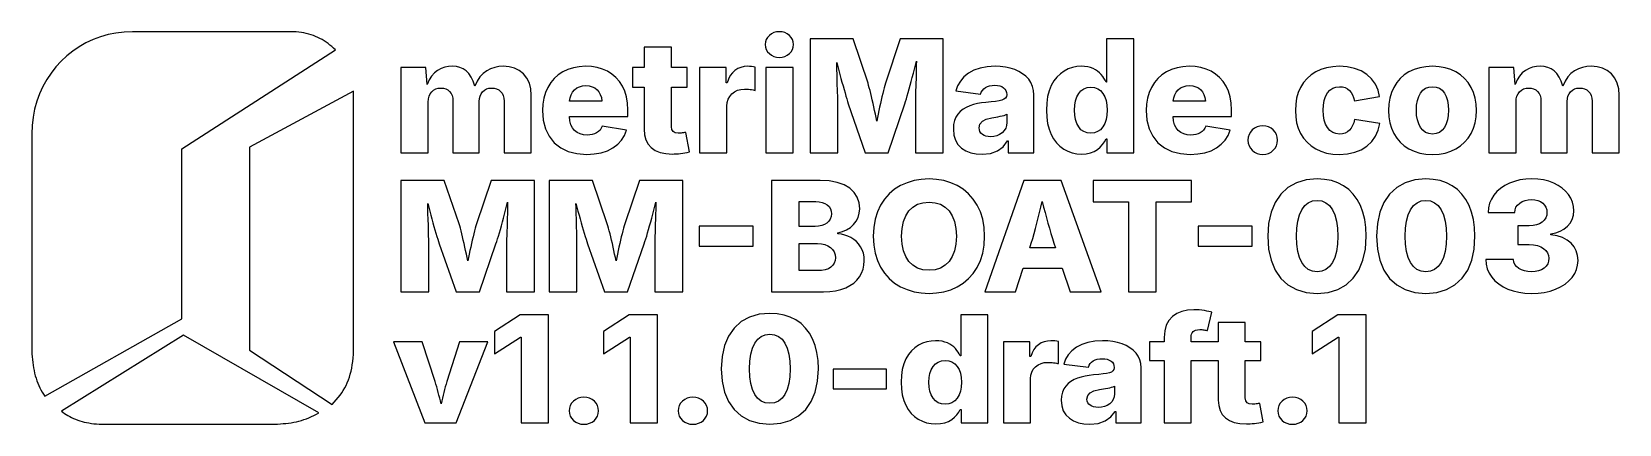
# Model space of a CAD drawing. Header units: metres. Extents: x 0.8 to 39.6, y 0.8 to 10.4.
import ezdxf

# ---------------------------------------------------------------- set-up
doc = ezdxf.new("R2010")
doc.units = ezdxf.units.M

msp = doc.modelspace()

# ---------------------------------------------------------------- linework, layer by layer
for p, q in [((2.12422, 10.1266), (1.95885, 10.0326)), ((2.29747, 10.2078), (2.12422, 10.1266)), ((2.47798, 10.2754), (2.29747, 10.2078)), ((2.66513, 10.3291), (2.47798, 10.2754)), ((2.85835, 10.3681), (2.66513, 10.3291)), ((3.05701, 10.3919), (2.85835, 10.3681)), ((3.2605, 10.4), (3.05701, 10.3919)), ((7.13277, 10.4), (3.2605, 10.4)), ((7.19872, 10.3988), (7.13277, 10.4)), ((7.26346, 10.3952), (7.19872, 10.3988)), ((7.32698, 10.3892), (7.26346, 10.3952)), ((7.3893, 10.381), (7.32698, 10.3892)), ((7.45041, 10.3704), (7.3893, 10.381)), ((7.51031, 10.3575), (7.45041, 10.3704)), ((7.569, 10.3424), (7.51031, 10.3575)), ((7.62648, 10.3251), (7.569, 10.3424)), ((7.68275, 10.3056), (7.62648, 10.3251)), ((7.73781, 10.284), (7.68275, 10.3056)), ((7.79166, 10.2603), (7.73781, 10.284)), ((7.8443, 10.2345), (7.79166, 10.2603)), ((7.89572, 10.2066), (7.8443, 10.2345)), ((7.94594, 10.1767), (7.89572, 10.2066)), ((7.99495, 10.1447), (7.94594, 10.1767)), ((8.04276, 10.1109), (7.99495, 10.1447)), ((8.08934, 10.075), (8.04276, 10.1109)), ((18.734, 10.1495), (18.7276, 10.0865)), ((18.753, 10.2075), (18.734, 10.1495)), ((18.7846, 10.2606), (18.753, 10.2075)), ((18.829, 10.3088), (18.7846, 10.2606)), ((18.8822, 10.3489), (18.829, 10.3088)), ((18.9404, 10.3775), (18.8822, 10.3489)), ((19.0036, 10.3946), (18.9404, 10.3775)), ((19.0719, 10.4004), (19.0036, 10.3946)), ((19.1409, 10.3946), (19.0719, 10.4004)), ((19.2048, 10.3775), (19.1409, 10.3946)), ((19.2633, 10.3489), (19.2048, 10.3775)), ((19.3166, 10.3088), (19.2633, 10.3489)), ((19.361, 10.2606), (19.3166, 10.3088)), ((19.3926, 10.2075), (19.361, 10.2606)), ((19.4117, 10.1495), (19.3926, 10.2075)), ((19.418, 10.0865), (19.4117, 10.1495)), ((20.876, 10.2229), (19.8242, 10.2229)), ((19.8242, 10.2229), (19.8242, 7.43959)), ((21.2393, 9.13945), (20.876, 10.2229)), ((22.0214, 10.2229), (21.6638, 9.13945)), ((23.0751, 10.2229), (22.0214, 10.2229)), ((23.0751, 7.43959), (23.0751, 10.2229)), ((27.7363, 10.2229), (27.0709, 10.2229)), ((27.0709, 10.2229), (27.0709, 9.16933)), ((27.7363, 7.43959), (27.7363, 10.2229)), ((1.65411, 9.80821), (1.51596, 9.67899)), ((1.80194, 9.92628), (1.65411, 9.80821)), ((1.95885, 10.0326), (1.80194, 9.92628)), ((4.47058, 7.53613), (8.22185, 9.9563)), ((8.13472, 10.0373), (8.08934, 10.075)), ((8.17888, 9.99774), (8.13472, 10.0373)), ((8.22185, 9.9563), (8.17888, 9.99774)), ((16.4321, 10.0249), (15.7647, 10.0249)), ((15.7647, 10.0249), (15.7647, 9.528)), ((16.4321, 9.528), (16.4321, 10.0249)), ((18.7276, 10.0865), (18.734, 10.0236)), ((18.734, 10.0236), (18.753, 9.96558)), ((18.753, 9.96558), (18.7846, 9.91245)), ((18.7846, 9.91245), (18.829, 9.86423)), ((18.829, 9.86423), (18.8822, 9.82419)), ((18.8822, 9.82419), (18.9404, 9.79558)), ((18.9404, 9.79558), (19.0036, 9.77843)), ((19.0036, 9.77843), (19.0719, 9.77271)), ((19.0719, 9.77271), (19.1409, 9.77843)), ((19.1409, 9.77843), (19.2048, 9.79558)), ((19.2048, 9.79558), (19.2633, 9.82419)), ((19.2633, 9.82419), (19.3166, 9.86423)), ((19.3166, 9.86423), (19.361, 9.91245)), ((19.361, 9.91245), (19.3926, 9.96558)), ((19.3926, 9.96558), (19.4117, 10.0236)), ((19.4117, 10.0236), (19.418, 10.0865)), ((1.27112, 9.38933), (1.16563, 9.23006)), ((1.38809, 9.53917), (1.27112, 9.38933)), ((1.51596, 9.67899), (1.38809, 9.53917)), ((10.4338, 9.528), (9.81992, 9.528)), ((9.81992, 9.528), (9.81992, 7.43959)), ((10.4644, 9.11331), (10.4338, 9.528)), ((10.5722, 9.31575), (10.5133, 9.22276)), ((10.641, 9.39229), (10.5722, 9.31575)), ((10.7197, 9.45236), (10.641, 9.39229)), ((10.8049, 9.49771), (10.7197, 9.45236)), ((10.8934, 9.53012), (10.8049, 9.49771)), ((10.9852, 9.54956), (10.8934, 9.53012)), ((11.0801, 9.55603), (10.9852, 9.54956)), ((11.1772, 9.54892), (11.0801, 9.55603)), ((11.2659, 9.52754), (11.1772, 9.54892)), ((11.346, 9.49194), (11.2659, 9.52754)), ((11.4176, 9.44208), (11.346, 9.49194)), ((11.4815, 9.37624), (11.4176, 9.44208)), ((11.5384, 9.29263), (11.4815, 9.37624)), ((11.8293, 9.37746), (11.7516, 9.29381)), ((11.9187, 9.44302), (11.8293, 9.37746)), ((12.0154, 9.49246), (11.9187, 9.44302)), ((12.1154, 9.52779), (12.0154, 9.49246)), ((12.2186, 9.54897), (12.1154, 9.52779)), ((12.325, 9.55603), (12.2186, 9.54897)), ((12.4684, 9.54425), (12.325, 9.55603)), ((12.5983, 9.50887), (12.4684, 9.54425)), ((12.7146, 9.44991), (12.5983, 9.50887)), ((12.8175, 9.36736), (12.7146, 9.44991)), ((12.9016, 9.26416), (12.8175, 9.36736)), ((13.6675, 9.3443), (13.5692, 9.25644)), ((13.7793, 9.41873), (13.6675, 9.3443)), ((13.9032, 9.47798), (13.7793, 9.41873)), ((14.0375, 9.52031), (13.9032, 9.47798)), ((14.1824, 9.5457), (14.0375, 9.52031)), ((14.3378, 9.55417), (14.1824, 9.5457)), ((14.4836, 9.54651), (14.3378, 9.55417)), ((14.621, 9.52357), (14.4836, 9.54651)), ((14.7499, 9.48534), (14.621, 9.52357)), ((14.8703, 9.43181), (14.7499, 9.48534)), ((14.9803, 9.36339), (14.8703, 9.43181)), ((15.0778, 9.2805), (14.9803, 9.36339)), ((15.7647, 9.528), (15.4816, 9.528)), ((15.4816, 9.528), (15.4816, 9.0442)), ((16.8165, 9.528), (16.4321, 9.528)), ((16.8165, 9.0442), (16.8165, 9.528)), ((17.772, 9.528), (17.1237, 9.528)), ((17.1237, 9.528), (17.1237, 7.43959)), ((17.772, 9.14694), (17.772, 9.528)), ((17.8712, 9.32626), (17.8283, 9.24315)), ((17.9235, 9.39632), (17.8712, 9.32626)), ((17.9852, 9.45329), (17.9235, 9.39632)), ((18.0544, 9.49742), (17.9852, 9.45329)), ((18.1289, 9.52895), (18.0544, 9.49742)), ((18.2088, 9.54785), (18.1289, 9.52895)), ((18.2941, 9.55417), (18.2088, 9.54785)), ((18.3425, 9.55276), (18.2941, 9.55417)), ((18.3902, 9.54855), (18.3425, 9.55276)), ((18.4371, 9.54155), (18.3902, 9.54855)), ((18.4834, 9.53174), (18.4371, 9.54155)), ((18.4834, 8.96388), (18.4834, 9.53174)), ((19.4065, 9.528), (18.7391, 9.528)), ((18.7391, 9.528), (18.7391, 7.43959)), ((19.4065, 7.43959), (19.4065, 9.528)), ((20.4783, 9.55717), (20.4763, 9.64941)), ((20.4763, 9.64941), (20.5005, 9.55153)), ((20.4806, 9.46355), (20.4783, 9.55717)), ((20.4831, 9.36852), (20.4806, 9.46355)), ((20.4858, 9.27208), (20.4831, 9.36852)), ((20.5005, 9.55153), (20.5253, 9.45399)), ((20.5253, 9.45399), (20.5507, 9.3568)), ((20.5507, 9.3568), (20.5767, 9.25996)), ((22.3207, 9.28329), (22.3467, 9.38312)), ((22.3467, 9.38312), (22.3721, 9.48271)), ((22.3721, 9.48271), (22.3969, 9.58206)), ((22.3969, 9.58206), (22.4211, 9.68117)), ((22.4143, 9.39258), (22.4115, 9.29262)), ((22.4168, 9.49065), (22.4143, 9.39258)), ((22.4191, 9.58684), (22.4168, 9.49065)), ((22.4211, 9.68117), (22.4191, 9.58684)), ((23.6951, 9.38696), (23.5837, 9.29713)), ((23.8277, 9.46011), (23.6951, 9.38696)), ((23.9798, 9.51236), (23.8277, 9.46011)), ((24.1514, 9.54372), (23.9798, 9.51236)), ((24.3425, 9.55417), (24.1514, 9.54372)), ((24.4722, 9.54913), (24.3425, 9.55417)), ((24.5956, 9.53407), (24.4722, 9.54913)), ((24.7127, 9.50896), (24.5956, 9.53407)), ((24.8234, 9.47382), (24.7127, 9.50896)), ((24.9255, 9.42892), (24.8234, 9.47382)), ((25.0165, 9.37457), (24.9255, 9.42892)), ((25.0966, 9.31078), (25.0165, 9.37457)), ((25.9391, 9.37283), (25.8561, 9.29216)), ((26.0315, 9.43834), (25.9391, 9.37283)), ((26.1304, 9.48901), (26.0315, 9.43834)), ((26.233, 9.52521), (26.1304, 9.48901)), ((26.3393, 9.54692), (26.233, 9.52521)), ((26.4494, 9.55417), (26.3393, 9.54692)), ((26.5313, 9.5506), (26.4494, 9.55417)), ((26.6071, 9.53992), (26.5313, 9.5506)), ((26.6767, 9.52211), (26.6071, 9.53992)), ((26.74, 9.49718), (26.6767, 9.52211)), ((26.7976, 9.46671), (26.74, 9.49718)), ((26.8497, 9.43227), (26.7976, 9.46671)), ((26.8965, 9.39384), (26.8497, 9.43227)), ((26.9379, 9.35146), (26.8965, 9.39384)), ((26.9743, 9.30681), (26.9379, 9.35146)), ((28.4208, 9.3443), (28.3225, 9.25644)), ((28.5326, 9.41873), (28.4208, 9.3443)), ((28.6564, 9.47798), (28.5326, 9.41873)), ((28.7908, 9.52031), (28.6564, 9.47798)), ((28.9357, 9.5457), (28.7908, 9.52031)), ((29.091, 9.55417), (28.9357, 9.5457)), ((29.2369, 9.54651), (29.091, 9.55417)), ((29.3743, 9.52357), (29.2369, 9.54651)), ((29.5032, 9.48534), (29.3743, 9.52357)), ((29.6236, 9.43181), (29.5032, 9.48534)), ((29.7336, 9.36339), (29.6236, 9.43181)), ((29.8311, 9.2805), (29.7336, 9.36339)), ((32.0683, 9.3443), (31.9688, 9.25644)), ((32.1818, 9.41873), (32.0683, 9.3443)), ((32.3082, 9.47798), (32.1818, 9.41873)), ((32.4462, 9.52031), (32.3082, 9.47798)), ((32.596, 9.5457), (32.4462, 9.52031)), ((32.7574, 9.55417), (32.596, 9.5457)), ((32.9529, 9.54167), (32.7574, 9.55417)), ((33.1301, 9.5042), (32.9529, 9.54167)), ((33.289, 9.44173), (33.1301, 9.5042)), ((33.4296, 9.35426), (33.289, 9.44173)), ((33.5477, 9.24547), (33.4296, 9.35426)), ((34.3448, 9.3443), (34.2453, 9.25644)), ((34.4583, 9.41873), (34.3448, 9.3443)), ((34.5847, 9.47798), (34.4583, 9.41873)), ((34.7227, 9.52031), (34.5847, 9.47798)), ((34.8725, 9.5457), (34.7227, 9.52031)), ((35.0339, 9.55417), (34.8725, 9.5457)), ((35.1953, 9.5457), (35.0339, 9.55417)), ((35.3449, 9.52031), (35.1953, 9.5457)), ((35.4827, 9.47798), (35.3449, 9.52031)), ((35.6086, 9.41873), (35.4827, 9.47798)), ((35.7216, 9.3443), (35.6086, 9.41873)), ((35.8208, 9.25644), (35.7216, 9.3443)), ((37.0233, 9.528), (36.4094, 9.528)), ((36.4094, 9.528), (36.4094, 7.43959)), ((37.0539, 9.11331), (37.0233, 9.528)), ((37.1617, 9.31575), (37.1028, 9.22276)), ((37.2305, 9.39229), (37.1617, 9.31575)), ((37.3092, 9.45236), (37.2305, 9.39229)), ((37.3945, 9.49771), (37.3092, 9.45236)), ((37.483, 9.53012), (37.3945, 9.49771)), ((37.5747, 9.54956), (37.483, 9.53012)), ((37.6696, 9.55603), (37.5747, 9.54956)), ((37.7668, 9.54892), (37.6696, 9.55603)), ((37.8554, 9.52754), (37.7668, 9.54892)), ((37.9355, 9.49194), (37.8554, 9.52754)), ((38.0072, 9.44208), (37.9355, 9.49194)), ((38.0711, 9.37624), (38.0072, 9.44208)), ((38.1279, 9.29263), (38.0711, 9.37624)), ((38.4189, 9.37746), (38.3411, 9.29381)), ((38.5082, 9.44302), (38.4189, 9.37746)), ((38.605, 9.49246), (38.5082, 9.44302)), ((38.7049, 9.52779), (38.605, 9.49246)), ((38.8081, 9.54897), (38.7049, 9.52779)), ((38.9146, 9.55603), (38.8081, 9.54897)), ((39.0579, 9.54425), (38.9146, 9.55603)), ((39.1878, 9.50887), (39.0579, 9.54425)), ((39.3042, 9.44991), (39.1878, 9.50887)), ((39.407, 9.36736), (39.3042, 9.44991)), ((39.4911, 9.26416), (39.407, 9.36736)), ((1.07227, 9.06192), (0.991592, 8.8855)), ((1.16563, 9.23006), (1.07227, 9.06192)), ((8.66554, 8.94789), (6.12436, 7.57646)), ((8.66554, 2.69579), (8.66554, 8.94789)), ((10.5133, 9.22276), (10.4644, 9.11331)), ((10.5362, 8.88448), (10.5743, 8.93396)), ((10.5743, 8.93396), (10.6208, 8.97321)), ((10.6208, 8.97321), (10.6735, 9.00124)), ((10.6735, 9.00124), (10.7323, 9.01805)), ((10.7323, 9.01805), (10.7971, 9.02365)), ((10.7971, 9.02365), (10.86, 9.01834)), ((10.86, 9.01834), (10.9169, 9.0024)), ((10.9169, 9.0024), (10.9676, 8.97583)), ((10.9676, 8.97583), (11.0122, 8.93864)), ((11.0122, 8.93864), (11.0486, 8.89247)), ((11.5882, 9.1913), (11.5384, 9.29263)), ((11.6309, 9.0722), (11.5882, 9.1913)), ((11.6854, 9.19206), (11.6309, 9.0722)), ((11.7516, 9.29381), (11.6854, 9.19206)), ((11.7823, 8.88406), (11.8183, 8.93303)), ((11.8183, 8.93303), (11.8631, 8.97267)), ((11.8631, 8.97267), (11.9153, 9.00099)), ((11.9153, 9.00099), (11.975, 9.01799)), ((11.975, 9.01799), (12.042, 9.02365)), ((12.042, 9.02365), (12.1051, 9.01851)), ((12.1051, 9.01851), (12.1623, 9.0031)), ((12.1623, 9.0031), (12.2136, 8.97742)), ((12.2136, 8.97742), (12.2591, 8.94145)), ((12.2591, 8.94145), (12.2963, 8.89557)), ((12.9616, 9.1432), (12.9016, 9.26416)), ((12.9977, 9.0045), (12.9616, 9.1432)), ((13.0097, 8.84805), (12.9977, 9.0045)), ((13.4131, 9.04045), (13.3567, 8.91414)), ((13.4844, 9.15515), (13.4131, 9.04045)), ((13.5692, 9.25644), (13.4844, 9.15515)), ((13.9837, 8.85995), (14.0193, 8.92435)), ((14.0193, 8.92435), (14.0652, 8.97975)), ((14.0652, 8.97975), (14.121, 9.02429)), ((14.121, 9.02429), (14.1859, 9.05609)), ((14.1859, 9.05609), (14.2601, 9.07518)), ((14.2601, 9.07518), (14.3435, 9.08156)), ((14.3435, 9.08156), (14.4258, 9.0753)), ((14.4258, 9.0753), (14.4989, 9.05656)), ((14.4989, 9.05656), (14.5626, 9.02534)), ((14.5626, 9.02534), (14.6169, 8.98161)), ((14.6169, 8.98161), (14.6617, 8.9268)), ((14.6617, 8.9268), (14.6963, 8.8623)), ((15.1629, 9.18312), (15.0778, 9.2805)), ((15.2356, 9.07127), (15.1629, 9.18312)), ((15.2937, 8.94559), (15.2356, 9.07127)), ((15.3353, 8.80672), (15.2937, 8.94559)), ((15.4816, 9.0442), (15.7647, 9.0442)), ((15.7647, 9.0442), (15.7647, 8.02052)), ((16.4321, 8.07843), (16.4321, 9.0442)), ((16.4321, 9.0442), (16.8165, 9.0442)), ((17.795, 9.14694), (17.772, 9.14694)), ((17.8283, 9.24315), (17.795, 9.14694)), ((17.9125, 8.88165), (17.9773, 8.93233)), ((17.9773, 8.93233), (18.05, 8.96852)), ((18.05, 8.96852), (18.1307, 8.99025)), ((18.1307, 8.99025), (18.2195, 8.99748)), ((18.2195, 8.99748), (18.2511, 8.99696)), ((18.2511, 8.99696), (18.2847, 8.99539)), ((18.2847, 8.99539), (18.3204, 8.99275)), ((18.3204, 8.99275), (18.3581, 8.98909)), ((18.3581, 8.98909), (18.395, 8.98436)), ((18.395, 8.98436), (18.4281, 8.97858)), ((18.4281, 8.97858), (18.4576, 8.97176)), ((18.4576, 8.97176), (18.4834, 8.96388)), ((20.4886, 9.17664), (20.4858, 9.27208)), ((20.4964, 8.91061), (20.4886, 9.17664)), ((20.5767, 9.25996), (20.6027, 9.16522)), ((20.6027, 9.16522), (20.6281, 9.07433)), ((20.6281, 9.07433), (20.6529, 8.98727)), ((20.6529, 8.98727), (20.6771, 8.90408)), ((21.2542, 9.08821), (21.2393, 9.13945)), ((21.2701, 9.02972), (21.2542, 9.08821)), ((21.2872, 8.96399), (21.2701, 9.02972)), ((21.3053, 8.89102), (21.2872, 8.96399)), ((21.616, 8.96347), (21.5979, 8.89009)), ((21.633, 9.02948), (21.616, 8.96347)), ((21.649, 9.08815), (21.633, 9.02948)), ((21.6638, 9.13945), (21.649, 9.08815)), ((22.2203, 8.91435), (22.2445, 9.00081)), ((22.2445, 9.00081), (22.2693, 9.09113)), ((22.2693, 9.09113), (22.2947, 9.18529)), ((22.2947, 9.18529), (22.3207, 9.28329)), ((22.4115, 9.29262), (22.401, 8.91811)), ((23.4293, 9.07999), (23.3863, 8.95267)), ((23.3863, 8.95267), (23.9906, 8.87607)), ((23.4951, 9.19481), (23.4293, 9.07999)), ((23.5837, 9.29713), (23.4951, 9.19481)), ((24.0079, 8.923), (24.0331, 8.96478)), ((24.0331, 8.96478), (24.0662, 9.00143)), ((24.0662, 9.00143), (24.1072, 9.03296)), ((24.1072, 9.03296), (24.1553, 9.0583)), ((24.1553, 9.0583), (24.2095, 9.0764)), ((24.2095, 9.0764), (24.27, 9.08727)), ((24.27, 9.08727), (24.3367, 9.0909)), ((24.3367, 9.0909), (24.401, 9.08722)), ((24.401, 9.08722), (24.4579, 9.07617)), ((24.4579, 9.07617), (24.5076, 9.05779)), ((24.5076, 9.05779), (24.5499, 9.03206)), ((24.5499, 9.03206), (24.5838, 8.99954)), ((24.5838, 8.99954), (24.608, 8.96083)), ((24.608, 8.96083), (24.6225, 8.91594)), ((25.1657, 9.2375), (25.0966, 9.31078)), ((25.2214, 9.15527), (25.1657, 9.2375)), ((25.2611, 9.0645), (25.2214, 9.15527)), ((25.2849, 8.96521), (25.2611, 9.0645)), ((25.2929, 8.85739), (25.2849, 8.96521)), ((25.6656, 8.9586), (25.6283, 8.81583)), ((25.7179, 9.08527), (25.6656, 8.9586)), ((25.7823, 9.1963), (25.7179, 9.08527)), ((25.8561, 9.29216), (25.7823, 9.1963)), ((26.3872, 8.89009), (26.444, 8.95752)), ((26.444, 8.95752), (26.5122, 9.00568)), ((26.5122, 9.00568), (26.5918, 9.03458)), ((26.5918, 9.03458), (26.6827, 9.0442)), ((26.6827, 9.0442), (26.773, 9.03474)), ((26.773, 9.03474), (26.8526, 9.00636)), ((26.8526, 9.00636), (26.9216, 8.95908)), ((26.9216, 8.95908), (26.98, 8.89287)), ((27.0061, 9.26157), (26.9743, 9.30681)), ((27.0331, 9.21574), (27.0061, 9.26157)), ((27.0556, 9.16933), (27.0331, 9.21574)), ((27.0709, 9.16933), (27.0556, 9.16933)), ((28.1664, 9.04045), (28.1099, 8.91414)), ((28.2377, 9.15515), (28.1664, 9.04045)), ((28.3225, 9.25644), (28.2377, 9.15515)), ((28.737, 8.85995), (28.7726, 8.92435)), ((28.7726, 8.92435), (28.8185, 8.97975)), ((28.8185, 8.97975), (28.8743, 9.02429)), ((28.8743, 9.02429), (28.9392, 9.05609)), ((28.9392, 9.05609), (29.0134, 9.07518)), ((29.0134, 9.07518), (29.0968, 9.08156)), ((29.0968, 9.08156), (29.1791, 9.0753)), ((29.1791, 9.0753), (29.2521, 9.05656)), ((29.2521, 9.05656), (29.3158, 9.02534)), ((29.3158, 9.02534), (29.3702, 8.98161)), ((29.3702, 8.98161), (29.4149, 8.9268)), ((29.4149, 8.9268), (29.4496, 8.8623)), ((29.9162, 9.18312), (29.8311, 9.2805)), ((29.9889, 9.07127), (29.9162, 9.18312)), ((30.047, 8.94559), (29.9889, 9.07127)), ((30.0885, 8.80672), (30.047, 8.94559)), ((31.8118, 9.04045), (31.7553, 8.91414)), ((31.8833, 9.15515), (31.8118, 9.04045)), ((31.9688, 9.25644), (31.8833, 9.15515)), ((32.4687, 8.90314), (32.5266, 8.96976)), ((32.5266, 8.96976), (32.5954, 9.01735)), ((32.5954, 9.01735), (32.6748, 9.0459)), ((32.6748, 9.0459), (32.7651, 9.05542)), ((32.7651, 9.05542), (32.8352, 9.0498)), ((32.8352, 9.0498), (32.8982, 9.03299)), ((32.8982, 9.03299), (32.9542, 9.00496)), ((32.9542, 9.00496), (33.0032, 8.96573)), ((33.0032, 8.96573), (33.0449, 8.91623)), ((33.6393, 9.11891), (33.5477, 9.24547)), ((33.7041, 8.97459), (33.6393, 9.11891)), ((33.7423, 8.81255), (33.7041, 8.97459)), ((34.0883, 9.04045), (34.0318, 8.91414)), ((34.1598, 9.15515), (34.0883, 9.04045)), ((34.2453, 9.25644), (34.1598, 9.15515)), ((34.7413, 8.89848), (34.7976, 8.96715)), ((34.7976, 8.96715), (34.8652, 9.01617)), ((34.8652, 9.01617), (34.9439, 9.04561)), ((34.9439, 9.04561), (35.0339, 9.05542)), ((35.0339, 9.05542), (35.1239, 9.04561)), ((35.1239, 9.04561), (35.2027, 9.01617)), ((35.2027, 9.01617), (35.2702, 8.96715)), ((35.2702, 8.96715), (35.3265, 8.89848)), ((35.9062, 9.15515), (35.8208, 9.25644)), ((35.9776, 9.04045), (35.9062, 9.15515)), ((36.0341, 8.91414), (35.9776, 9.04045)), ((37.1028, 9.22276), (37.0539, 9.11331)), ((37.1258, 8.88448), (37.1638, 8.93396)), ((37.1638, 8.93396), (37.2104, 8.97321)), ((37.2104, 8.97321), (37.263, 9.00124)), ((37.263, 9.00124), (37.3218, 9.01805)), ((37.3218, 9.01805), (37.3866, 9.02365)), ((37.3866, 9.02365), (37.4496, 9.01834)), ((37.4496, 9.01834), (37.5064, 9.0024)), ((37.5064, 9.0024), (37.5571, 8.97583)), ((37.5571, 8.97583), (37.6018, 8.93864)), ((37.6018, 8.93864), (37.6382, 8.89247)), ((38.1777, 9.1913), (38.1279, 9.29263)), ((38.2204, 9.0722), (38.1777, 9.1913)), ((38.275, 9.19206), (38.2204, 9.0722)), ((38.3411, 9.29381), (38.275, 9.19206)), ((38.3718, 8.88406), (38.4078, 8.93303)), ((38.4078, 8.93303), (38.4526, 8.97267)), ((38.4526, 8.97267), (38.5049, 9.00099)), ((38.5049, 9.00099), (38.5645, 9.01799)), ((38.5645, 9.01799), (38.6315, 9.02365)), ((38.6315, 9.02365), (38.6946, 9.01851)), ((38.6946, 9.01851), (38.7518, 9.0031)), ((38.7518, 9.0031), (38.8031, 8.97742)), ((38.8031, 8.97742), (38.8486, 8.94145)), ((38.8486, 8.94145), (38.8858, 8.89557)), ((39.5511, 9.1432), (39.4911, 9.26416)), ((39.5872, 9.0045), (39.5511, 9.1432)), ((39.5992, 8.84805), (39.5872, 9.0045)), ((0.924225, 8.70135), (0.870789, 8.51007)), ((0.991592, 8.8855), (0.924225, 8.70135)), ((10.4873, 8.67992), (10.4927, 8.75745)), ((10.4873, 7.43959), (10.4873, 8.67992)), ((10.4927, 8.75745), (10.509, 8.82562)), ((10.509, 8.82562), (10.5362, 8.88448)), ((11.0486, 8.89247), (11.0746, 8.83894)), ((11.0746, 8.83894), (11.0902, 8.77805)), ((11.0902, 8.77805), (11.0954, 8.70981)), ((11.0954, 8.70981), (11.0954, 7.43959)), ((11.736, 8.69301), (11.7412, 8.76404)), ((11.736, 7.43959), (11.736, 8.69301)), ((11.7412, 8.76404), (11.7566, 8.82773)), ((11.7566, 8.82773), (11.7823, 8.88406)), ((12.2963, 8.89557), (12.3229, 8.84012)), ((12.3229, 8.84012), (12.3389, 8.77509)), ((12.3389, 8.77509), (12.3442, 8.70047)), ((12.3442, 8.70047), (12.3442, 7.43959)), ((13.0097, 7.43959), (13.0097, 8.84805)), ((13.2921, 8.63206), (13.2841, 8.47632)), ((13.3163, 8.778), (13.2921, 8.63206)), ((13.3567, 8.91414), (13.3163, 8.778)), ((13.9438, 8.70421), (13.9586, 8.78658)), ((14.7355, 8.70421), (13.9438, 8.70421)), ((13.9586, 8.78658), (13.9837, 8.85995)), ((14.6963, 8.8623), (14.7209, 8.7881)), ((14.7209, 8.7881), (14.7355, 8.70421)), ((15.3602, 8.65465), (15.3353, 8.80672)), ((15.3685, 8.4894), (15.3602, 8.65465)), ((17.7911, 8.57906), (17.7987, 8.66801)), ((17.7911, 7.43959), (17.7911, 8.57906)), ((17.7987, 8.66801), (17.8215, 8.74811)), ((17.8215, 8.74811), (17.8594, 8.81932)), ((17.8594, 8.81932), (17.9125, 8.88165)), ((20.4984, 8.83093), (20.4964, 8.91061)), ((20.5, 8.75908), (20.4984, 8.83093)), ((20.5008, 8.69504), (20.5, 8.75908)), ((20.5011, 8.63882), (20.5008, 8.69504)), ((20.5011, 7.43959), (20.5011, 8.63882)), ((20.6771, 8.90408), (20.7, 8.82655)), ((20.7, 8.82655), (20.7211, 8.75652)), ((20.7211, 8.75652), (20.7402, 8.69392)), ((20.7402, 8.69392), (20.7574, 8.63882)), ((20.7574, 8.63882), (21.1685, 7.43959)), ((21.324, 8.81291), (21.3053, 8.89102)), ((21.3428, 8.73178), (21.324, 8.81291)), ((21.3617, 8.6476), (21.3428, 8.73178)), ((21.3808, 8.56038), (21.3617, 8.6476)), ((21.3997, 8.47235), (21.3808, 8.56038)), ((21.5233, 8.55943), (21.5049, 8.47183)), ((21.5419, 8.6463), (21.5233, 8.55943)), ((21.5606, 8.73038), (21.5419, 8.6463)), ((21.5792, 8.81163), (21.5606, 8.73038)), ((21.5979, 8.89009), (21.5792, 8.81163)), ((21.7327, 7.43959), (22.1381, 8.63882)), ((22.1381, 8.63882), (22.1561, 8.69598)), ((22.1561, 8.69598), (22.1759, 8.76096)), ((22.1759, 8.76096), (22.1973, 8.83374)), ((22.1973, 8.83374), (22.2203, 8.91435)), ((22.3965, 8.69621), (22.3962, 8.63882)), ((22.3962, 8.63882), (22.3962, 7.43959)), ((22.3974, 8.76189), (22.3965, 8.69621)), ((22.3989, 8.83585), (22.3974, 8.76189)), ((22.401, 8.91811), (22.3989, 8.83585)), ((23.6379, 8.55127), (23.561, 8.50528)), ((23.7238, 8.58839), (23.6379, 8.55127)), ((23.8164, 8.61816), (23.7238, 8.58839)), ((23.9134, 8.64211), (23.8164, 8.61816)), ((24.0148, 8.6602), (23.9134, 8.64211)), ((23.9906, 8.87607), (24.0079, 8.923)), ((24.1206, 8.67245), (24.0148, 8.6602)), ((24.2468, 8.68431), (24.1206, 8.67245)), ((24.3537, 8.69745), (24.2468, 8.68431)), ((24.4413, 8.71187), (24.3537, 8.69745)), ((24.5098, 8.72757), (24.4413, 8.71187)), ((24.5612, 8.74794), (24.5098, 8.72757)), ((24.598, 8.77638), (24.5612, 8.74794)), ((24.62, 8.81285), (24.598, 8.77638)), ((24.6274, 8.85739), (24.62, 8.81285)), ((24.6225, 8.91594), (24.6274, 8.86485)), ((24.6274, 8.86485), (24.6274, 8.85739)), ((25.2929, 7.43959), (25.2929, 8.85739)), ((25.6059, 8.65694), (25.5984, 8.48193)), ((25.6283, 8.81583), (25.6059, 8.65694)), ((26.2849, 8.48193), (26.2913, 8.60271)), ((26.2913, 8.60271), (26.3105, 8.71098)), ((26.3105, 8.71098), (26.3424, 8.80678)), ((26.3424, 8.80678), (26.3872, 8.89009)), ((26.98, 8.89287), (27.0264, 8.81044)), ((27.0264, 8.81044), (27.0596, 8.71448)), ((27.0596, 8.71448), (27.0795, 8.60498)), ((27.0795, 8.60498), (27.0862, 8.48193)), ((28.0454, 8.63206), (28.0373, 8.47632)), ((28.0696, 8.778), (28.0454, 8.63206)), ((28.1099, 8.91414), (28.0696, 8.778)), ((28.6971, 8.70421), (28.7119, 8.78658)), ((29.4888, 8.70421), (28.6971, 8.70421)), ((28.7119, 8.78658), (28.737, 8.85995)), ((29.4496, 8.8623), (29.4742, 8.7881)), ((29.4742, 8.7881), (29.4888, 8.70421)), ((30.1135, 8.65465), (30.0885, 8.80672)), ((30.1218, 8.4894), (30.1135, 8.65465)), ((31.6908, 8.63206), (31.6827, 8.47632)), ((31.715, 8.778), (31.6908, 8.63206)), ((31.7553, 8.91414), (31.715, 8.778)), ((32.3635, 8.48006), (32.3701, 8.60806)), ((32.3701, 8.60806), (32.3898, 8.72125)), ((32.3898, 8.72125), (32.4227, 8.81961)), ((32.4227, 8.81961), (32.4687, 8.90314)), ((33.0449, 8.91623), (33.0794, 8.85739)), ((33.0794, 8.85739), (33.1066, 8.7892)), ((33.1066, 8.7892), (33.1265, 8.71169)), ((33.1265, 8.71169), (33.7423, 8.81255)), ((33.9673, 8.63206), (33.9592, 8.47632)), ((33.9915, 8.778), (33.9673, 8.63206)), ((34.0318, 8.91414), (33.9915, 8.778)), ((34.64, 8.48006), (34.6463, 8.60428)), ((34.6463, 8.60428), (34.6653, 8.71542)), ((34.6653, 8.71542), (34.697, 8.81349)), ((34.697, 8.81349), (34.7413, 8.89848)), ((35.3265, 8.89848), (35.3708, 8.81349)), ((35.3708, 8.81349), (35.4025, 8.71542)), ((35.4025, 8.71542), (35.4215, 8.60428)), ((35.4215, 8.60428), (35.4279, 8.48006)), ((36.0745, 8.778), (36.0341, 8.91414)), ((36.0987, 8.63206), (36.0745, 8.778)), ((36.1067, 8.47632), (36.0987, 8.63206)), ((37.0768, 8.67992), (37.0823, 8.75745)), ((37.0768, 7.43959), (37.0768, 8.67992)), ((37.0823, 8.75745), (37.0986, 8.82562)), ((37.0986, 8.82562), (37.1258, 8.88448)), ((37.6382, 8.89247), (37.6642, 8.83894)), ((37.6642, 8.83894), (37.6797, 8.77805)), ((37.6797, 8.77805), (37.685, 8.70981)), ((37.685, 8.70981), (37.685, 7.43959)), ((38.3256, 8.69301), (38.3307, 8.76404)), ((38.3256, 7.43959), (38.3256, 8.69301)), ((38.3307, 8.76404), (38.3461, 8.82773)), ((38.3461, 8.82773), (38.3718, 8.88406)), ((38.8858, 8.89557), (38.9124, 8.84012)), ((38.9124, 8.84012), (38.9284, 8.77509)), ((38.9284, 8.77509), (38.9337, 8.70047)), ((38.9337, 8.70047), (38.9337, 7.43959)), ((39.5992, 7.43959), (39.5992, 8.84805)), ((0.831863, 8.31224), (0.80806, 8.1084)), ((0.870789, 8.51007), (0.831863, 8.31224)), ((13.2841, 8.47632), (13.302, 8.23856)), ((13.302, 8.23856), (13.356, 8.02777)), ((13.9515, 8.21906), (13.94, 8.32501)), ((13.94, 8.32501), (15.3685, 8.32501)), ((13.9766, 8.12723), (13.9515, 8.21906)), ((15.3685, 8.32501), (15.3685, 8.4894)), ((21.4181, 8.38573), (21.3997, 8.47235)), ((21.436, 8.30051), (21.4181, 8.38573)), ((21.4535, 8.21667), (21.436, 8.30051)), ((21.47, 8.30045), (21.4535, 8.21667)), ((21.4872, 8.3855), (21.47, 8.30045)), ((21.5049, 8.47183), (21.4872, 8.3855)), ((23.3523, 8.22649), (23.3319, 8.12852)), ((23.3864, 8.31252), (23.3523, 8.22649)), ((23.4341, 8.38666), (23.3864, 8.31252)), ((23.4931, 8.45041), (23.4341, 8.38666)), ((23.561, 8.50528), (23.4931, 8.45041)), ((23.9754, 8.14043), (24.0331, 8.21246)), ((24.0331, 8.21246), (24.1293, 8.26465)), ((24.1293, 8.26465), (24.264, 8.297)), ((24.264, 8.297), (24.3119, 8.30481)), ((24.3119, 8.30481), (24.3616, 8.31332)), ((24.3616, 8.31332), (24.4132, 8.32256)), ((24.4132, 8.32256), (24.4667, 8.33247)), ((24.4667, 8.33247), (24.518, 8.34334)), ((24.518, 8.34334), (24.5628, 8.35536)), ((24.5628, 8.35536), (24.6012, 8.36856)), ((24.6012, 8.36856), (24.6331, 8.38293)), ((24.6331, 8.18304), (24.6258, 8.10913)), ((24.6331, 8.38293), (24.6331, 8.18304)), ((25.5984, 8.48193), (25.6055, 8.31177)), ((25.6055, 8.31177), (25.6271, 8.1562)), ((25.6271, 8.1562), (25.6629, 8.01523)), ((26.2913, 8.3611), (26.2849, 8.48193)), ((26.3105, 8.25264), (26.2913, 8.3611)), ((26.3424, 8.15656), (26.3105, 8.25264)), ((26.3872, 8.07285), (26.3424, 8.15656)), ((27.0259, 8.15532), (26.979, 8.0719)), ((27.0594, 8.25146), (27.0259, 8.15532)), ((27.0795, 8.36034), (27.0594, 8.25146)), ((27.0862, 8.48193), (27.0795, 8.36034)), ((28.0373, 8.47632), (28.0553, 8.23856)), ((28.0553, 8.23856), (28.1093, 8.02777)), ((28.7048, 8.21906), (28.6933, 8.32501)), ((28.6933, 8.32501), (30.1218, 8.32501)), ((28.7298, 8.12723), (28.7048, 8.21906)), ((30.1218, 8.32501), (30.1218, 8.4894)), ((31.6827, 8.47632), (31.6908, 8.32063)), ((31.6908, 8.32063), (31.715, 8.17487)), ((31.715, 8.17487), (31.7553, 8.03903)), ((32.3701, 8.35262), (32.3635, 8.48006)), ((32.3898, 8.2393), (32.3701, 8.35262)), ((32.4227, 8.14012), (32.3898, 8.2393)), ((33.1092, 8.17464), (33.0823, 8.1046)), ((33.1284, 8.25403), (33.1092, 8.17464)), ((33.7442, 8.15691), (33.1284, 8.25403)), ((33.7061, 7.99059), (33.7442, 8.15691)), ((33.9592, 8.47632), (33.9673, 8.32063)), ((33.9673, 8.32063), (33.9915, 8.17487)), ((33.9915, 8.17487), (34.0318, 8.03903)), ((34.6463, 8.35567), (34.64, 8.48006)), ((34.6653, 8.24399), (34.6463, 8.35567)), ((34.697, 8.14503), (34.6653, 8.24399)), ((35.4025, 8.24399), (35.3708, 8.14503)), ((35.4215, 8.35567), (35.4025, 8.24399)), ((35.4279, 8.48006), (35.4215, 8.35567)), ((36.0341, 8.03903), (36.0745, 8.17487)), ((36.0745, 8.17487), (36.0987, 8.32063)), ((36.0987, 8.32063), (36.1067, 8.47632)), ((0.80806, 8.1084), (0.799988, 7.89915)), ((0.799988, 7.89915), (0.799988, 2.73613)), ((13.356, 8.02777), (13.4459, 7.84395)), ((13.4459, 7.84395), (13.5719, 7.6871)), ((14.0151, 8.04953), (13.9766, 8.12723)), ((14.0672, 7.98596), (14.0151, 8.04953)), ((14.1304, 7.93652), (14.0672, 7.98596)), ((14.2027, 7.90121), (14.1304, 7.93652)), ((14.2839, 7.88004), (14.2027, 7.90121)), ((14.3741, 7.87297), (14.2839, 7.88004)), ((14.4387, 7.87642), (14.3741, 7.87297)), ((14.4989, 7.88675), (14.4387, 7.87642)), ((14.5544, 7.90396), (14.4989, 7.88675)), ((14.6055, 7.92807), (14.5544, 7.90396)), ((14.6507, 7.95871), (14.6055, 7.92807)), ((14.6887, 7.99554), (14.6507, 7.95871)), ((14.7195, 8.03856), (14.6887, 7.99554)), ((14.7431, 8.08777), (14.7195, 8.03856)), ((15.3379, 7.99252), (14.7431, 8.08777)), ((15.2143, 7.74921), (15.2869, 7.86397)), ((15.2869, 7.86397), (15.3379, 7.99252)), ((15.7647, 8.02052), (15.7757, 7.88002)), ((15.7757, 7.88002), (15.8087, 7.75737)), ((16.4427, 8.00732), (16.4321, 8.07843)), ((16.4746, 7.95654), (16.4427, 8.00732)), ((16.5278, 7.92607), (16.4746, 7.95654)), ((16.6023, 7.91592), (16.5278, 7.92607)), ((16.6212, 7.91644), (16.6023, 7.91592)), ((16.6436, 7.91801), (16.6212, 7.91644)), ((16.6695, 7.92064), (16.6436, 7.91801)), ((16.6989, 7.92432), (16.6695, 7.92064)), ((16.7277, 7.92836), (16.6989, 7.92432)), ((16.7522, 7.93204), (16.7277, 7.92836)), ((16.7722, 7.93536), (16.7522, 7.93204)), ((16.7878, 7.93834), (16.7722, 7.93536)), ((16.8738, 7.46388), (16.7878, 7.93834)), ((23.3319, 8.12852), (23.3251, 8.01866)), ((23.3251, 8.01866), (23.3375, 7.87343)), ((23.3375, 7.87343), (23.3746, 7.7478)), ((23.9562, 8.04854), (23.9754, 8.14043)), ((23.961, 7.99934), (23.9562, 8.04854)), ((23.9755, 7.95633), (23.961, 7.99934)), ((23.9997, 7.91949), (23.9755, 7.95633)), ((24.0336, 7.88884), (23.9997, 7.91949)), ((24.075, 7.86473), (24.0336, 7.88884)), ((24.1218, 7.8475), (24.075, 7.86473)), ((24.174, 7.83716), (24.1218, 7.8475)), ((24.2315, 7.83372), (24.174, 7.83716)), ((24.3125, 7.8398), (24.2315, 7.83372)), ((24.3869, 7.858), (24.3125, 7.8398)), ((24.4549, 7.88835), (24.3869, 7.858)), ((24.5165, 7.93085), (24.4549, 7.88835)), ((24.5675, 7.98303), (24.5165, 7.93085)), ((24.604, 8.04247), (24.5675, 7.98303)), ((24.6258, 8.10913), (24.604, 8.04247)), ((25.6629, 8.01523), (25.7131, 7.88884)), ((25.7131, 7.88884), (25.7755, 7.7771)), ((25.7755, 7.7771), (25.8479, 7.68008)), ((26.444, 8.005), (26.3872, 8.07285)), ((26.5122, 7.95656), (26.444, 8.005)), ((26.5918, 7.92747), (26.5122, 7.95656)), ((26.6827, 7.91779), (26.5918, 7.92747)), ((26.7722, 7.92741), (26.6827, 7.91779)), ((26.8514, 7.95631), (26.7722, 7.92741)), ((26.9204, 8.00447), (26.8514, 7.95631)), ((26.979, 8.0719), (26.9204, 8.00447)), ((27.0188, 7.70853), (27.0556, 7.77769)), ((27.0556, 7.77769), (27.0785, 7.77769)), ((27.0785, 7.77769), (27.0785, 7.43959)), ((28.1093, 8.02777), (28.1992, 7.84395)), ((28.1992, 7.84395), (28.3251, 7.6871)), ((28.7684, 8.04953), (28.7298, 8.12723)), ((28.8204, 7.98596), (28.7684, 8.04953)), ((28.8837, 7.93652), (28.8204, 7.98596)), ((28.956, 7.90121), (28.8837, 7.93652)), ((29.0372, 7.88004), (28.956, 7.90121)), ((29.1273, 7.87297), (29.0372, 7.88004)), ((29.192, 7.87642), (29.1273, 7.87297)), ((29.2521, 7.88675), (29.192, 7.87642)), ((29.3077, 7.90396), (29.2521, 7.88675)), ((29.3587, 7.92807), (29.3077, 7.90396)), ((29.4039, 7.95871), (29.3587, 7.92807)), ((29.4419, 7.99554), (29.4039, 7.95871)), ((29.4728, 8.03856), (29.4419, 7.99554)), ((29.4964, 8.08777), (29.4728, 8.03856)), ((30.0912, 7.99252), (29.4964, 8.08777)), ((29.9676, 7.74921), (30.0402, 7.86397)), ((30.0402, 7.86397), (30.0912, 7.99252)), ((30.5321, 7.81943), (30.5256, 7.7478)), ((30.5517, 7.88487), (30.5321, 7.81943)), ((30.5842, 7.94411), (30.5517, 7.88487)), ((30.6298, 7.99718), (30.5842, 7.94411)), ((30.685, 8.04091), (30.6298, 7.99718)), ((30.7462, 8.07214), (30.685, 8.04091)), ((30.8136, 8.09088), (30.7462, 8.07214)), ((30.887, 8.09714), (30.8136, 8.09088)), ((30.9605, 8.09088), (30.887, 8.09714)), ((31.0278, 8.07214), (30.9605, 8.09088)), ((31.0891, 8.04091), (31.0278, 8.07214)), ((31.1442, 7.99718), (31.0891, 8.04091)), ((31.1898, 7.94411), (31.1442, 7.99718)), ((31.2224, 7.88487), (31.1898, 7.94411)), ((31.2419, 7.81943), (31.2224, 7.88487)), ((31.2484, 7.7478), (31.2419, 7.81943)), ((31.7553, 8.03903), (31.8118, 7.9131)), ((31.8118, 7.9131), (31.8833, 7.79881)), ((31.8833, 7.79881), (31.9688, 7.69783)), ((32.4687, 8.05507), (32.4227, 8.14012)), ((32.5266, 7.98683), (32.4687, 8.05507)), ((32.5954, 7.93811), (32.5266, 7.98683)), ((32.6748, 7.90886), (32.5954, 7.93811)), ((32.7651, 7.89911), (32.6748, 7.90886)), ((32.8353, 7.90495), (32.7651, 7.89911)), ((32.8987, 7.92247), (32.8353, 7.90495)), ((32.9553, 7.95166), (32.8987, 7.92247)), ((33.0051, 7.99252), (32.9553, 7.95166)), ((33.0476, 8.04388), (33.0051, 7.99252)), ((33.0823, 8.1046), (33.0476, 8.04388)), ((33.5502, 7.71365), (33.6414, 7.84283)), ((33.6414, 7.84283), (33.7061, 7.99059)), ((34.0318, 8.03903), (34.0883, 7.9131)), ((34.0883, 7.9131), (34.1598, 7.79881)), ((34.1598, 7.79881), (34.2453, 7.69783)), ((34.7413, 8.05882), (34.697, 8.14503)), ((34.7976, 7.98895), (34.7413, 8.05882)), ((34.8652, 7.93904), (34.7976, 7.98895)), ((34.9439, 7.90909), (34.8652, 7.93904)), ((35.0339, 7.89911), (34.9439, 7.90909)), ((35.1239, 7.90909), (35.0339, 7.89911)), ((35.2027, 7.93904), (35.1239, 7.90909)), ((35.2702, 7.98895), (35.2027, 7.93904)), ((35.3265, 8.05882), (35.2702, 7.98895)), ((35.3708, 8.14503), (35.3265, 8.05882)), ((35.8208, 7.69783), (35.9062, 7.79881)), ((35.9062, 7.79881), (35.9776, 7.9131)), ((35.9776, 7.9131), (36.0341, 8.03903)), ((4.47058, 3.3815), (4.47058, 7.53613)), ((6.12436, 7.57646), (6.12436, 2.61511)), ((9.81992, 7.43959), (10.4873, 7.43959)), ((11.0954, 7.43959), (11.736, 7.43959)), ((12.3442, 7.43959), (13.0097, 7.43959)), ((13.5719, 7.6871), (13.7292, 7.56165)), ((13.7292, 7.56165), (13.9135, 7.47205)), ((13.9135, 7.47205), (14.1246, 7.41829)), ((14.1246, 7.41829), (14.3626, 7.40036)), ((14.3626, 7.40036), (14.5483, 7.4104)), ((14.5483, 7.4104), (14.7171, 7.44052)), ((14.7171, 7.44052), (14.8691, 7.49072)), ((14.8691, 7.49072), (15.0042, 7.561)), ((15.0042, 7.561), (15.1201, 7.64821)), ((15.1201, 7.64821), (15.2143, 7.74921)), ((15.8087, 7.75737), (15.8636, 7.65259)), ((15.8636, 7.65259), (15.9406, 7.56566)), ((15.9406, 7.56566), (16.0388, 7.49742)), ((16.0388, 7.49742), (16.1577, 7.44868)), ((16.1577, 7.44868), (16.297, 7.41945)), ((16.297, 7.41945), (16.4569, 7.4097)), ((16.4569, 7.4097), (16.5045, 7.4104)), ((16.5045, 7.4104), (16.5535, 7.41251)), ((16.5535, 7.41251), (16.6039, 7.416)), ((16.6039, 7.416), (16.6558, 7.42091)), ((16.6558, 7.42091), (16.7089, 7.4278)), ((16.7089, 7.4278), (16.7629, 7.43726)), ((16.7629, 7.43726), (16.8179, 7.44928)), ((16.8179, 7.44928), (16.8738, 7.46388)), ((17.1237, 7.43959), (17.7911, 7.43959)), ((18.7391, 7.43959), (19.4065, 7.43959)), ((19.8242, 7.43959), (20.5011, 7.43959)), ((21.1685, 7.43959), (21.7327, 7.43959)), ((22.3962, 7.43959), (23.0751, 7.43959)), ((23.3746, 7.7478), (23.4364, 7.6418)), ((23.4364, 7.6418), (23.523, 7.5554)), ((23.523, 7.5554), (23.6289, 7.4884)), ((23.6289, 7.4884), (23.7484, 7.44054)), ((23.7484, 7.44054), (23.8818, 7.4118)), ((23.8818, 7.4118), (24.0288, 7.40224)), ((24.0288, 7.40224), (24.2332, 7.4229)), ((24.2332, 7.4229), (24.4046, 7.48489)), ((24.4046, 7.48489), (24.543, 7.58821)), ((24.543, 7.58821), (24.6484, 7.73285)), ((24.6484, 7.73285), (24.6656, 7.73285)), ((24.6656, 7.73285), (24.6656, 7.43959)), ((24.6656, 7.43959), (25.2929, 7.43959)), ((25.8479, 7.68008), (25.9304, 7.59778)), ((25.9304, 7.59778), (26.0229, 7.53018)), ((26.0229, 7.53018), (26.1231, 7.47746)), ((26.1231, 7.47746), (26.2285, 7.43982)), ((26.2285, 7.43982), (26.3392, 7.41724)), ((26.3392, 7.41724), (26.4551, 7.4097)), ((26.4551, 7.4097), (26.5713, 7.41676)), ((26.5713, 7.41676), (26.6752, 7.43796)), ((26.6752, 7.43796), (26.7669, 7.47327)), ((26.7669, 7.47327), (26.8462, 7.52272)), ((26.8462, 7.52272), (26.9141, 7.58102)), ((26.9141, 7.58102), (26.9716, 7.64296)), ((26.9716, 7.64296), (27.0188, 7.70853)), ((27.0785, 7.43959), (27.7363, 7.43959)), ((28.3251, 7.6871), (28.4825, 7.56165)), ((28.4825, 7.56165), (28.6667, 7.47205)), ((28.6667, 7.47205), (28.8779, 7.41829)), ((28.8779, 7.41829), (29.1159, 7.40036)), ((29.1159, 7.40036), (29.3016, 7.4104)), ((29.3016, 7.4104), (29.4704, 7.44052)), ((29.4704, 7.44052), (29.6223, 7.49072)), ((29.6223, 7.49072), (29.7575, 7.561)), ((29.7575, 7.561), (29.8734, 7.64821)), ((29.8734, 7.64821), (29.9676, 7.74921)), ((30.5256, 7.7478), (30.5321, 7.677)), ((30.5321, 7.677), (30.5517, 7.61214)), ((30.5517, 7.61214), (30.5842, 7.55324)), ((30.5842, 7.55324), (30.6298, 7.50029)), ((30.6298, 7.50029), (30.685, 7.45657)), ((30.685, 7.45657), (30.7462, 7.42534)), ((30.7462, 7.42534), (30.8136, 7.4066)), ((30.8136, 7.4066), (30.887, 7.40036)), ((30.887, 7.40036), (30.9605, 7.4066)), ((30.9605, 7.4066), (31.0278, 7.42534)), ((31.0278, 7.42534), (31.0891, 7.45657)), ((31.0891, 7.45657), (31.1442, 7.50029)), ((31.1442, 7.50029), (31.1898, 7.55324)), ((31.1898, 7.55324), (31.2224, 7.61214)), ((31.2224, 7.61214), (31.2419, 7.677)), ((31.2419, 7.677), (31.2484, 7.7478)), ((31.9688, 7.69783), (32.0683, 7.61015)), ((32.0683, 7.61015), (32.1818, 7.53577)), ((32.1818, 7.53577), (32.3082, 7.47653)), ((32.3082, 7.47653), (32.4462, 7.43422)), ((32.4462, 7.43422), (32.596, 7.40883)), ((32.596, 7.40883), (32.7574, 7.40036)), ((32.7574, 7.40036), (32.9545, 7.41302)), ((32.9545, 7.41302), (33.1327, 7.45103)), ((33.1327, 7.45103), (33.2921, 7.51437)), ((33.2921, 7.51437), (33.4325, 7.60303)), ((33.4325, 7.60303), (33.5502, 7.71365)), ((34.2453, 7.69783), (34.3448, 7.61015)), ((34.3448, 7.61015), (34.4583, 7.53577)), ((34.4583, 7.53577), (34.5847, 7.47653)), ((34.5847, 7.47653), (34.7227, 7.43422)), ((34.7227, 7.43422), (34.8725, 7.40883)), ((34.8725, 7.40883), (35.0339, 7.40036)), ((35.0339, 7.40036), (35.1953, 7.40883)), ((35.1953, 7.40883), (35.3449, 7.43422)), ((35.3449, 7.43422), (35.4827, 7.47653)), ((35.4827, 7.47653), (35.6086, 7.53577)), ((35.6086, 7.53577), (35.7216, 7.61015)), ((35.7216, 7.61015), (35.8208, 7.69783)), ((36.4094, 7.43959), (37.0768, 7.43959)), ((37.685, 7.43959), (38.3256, 7.43959)), ((38.9337, 7.43959), (39.5992, 7.43959)), ((10.879, 6.76389), (9.82275, 6.76389)), ((9.82275, 6.76389), (9.82275, 4.03709)), ((11.2438, 5.70244), (10.879, 6.76389)), ((12.0293, 6.76389), (11.6702, 5.70244)), ((13.0874, 6.76389), (12.0293, 6.76389)), ((13.0874, 4.03709), (13.0874, 6.76389)), ((14.5021, 6.76389), (13.4459, 6.76389)), ((13.4459, 6.76389), (13.4459, 4.03709)), ((14.867, 5.70244), (14.5021, 6.76389)), ((15.6524, 6.76389), (15.2934, 5.70244)), ((16.7106, 6.76389), (15.6524, 6.76389)), ((16.7106, 4.03709), (16.7106, 6.76389)), ((20.0656, 6.76389), (18.8788, 6.76389)), ((18.8788, 6.76389), (18.8788, 4.03709)), ((20.291, 6.75192), (20.0656, 6.76389)), ((20.4869, 6.71606), (20.291, 6.75192)), ((20.6534, 6.65631), (20.4869, 6.71606)), ((20.7906, 6.57263), (20.6534, 6.65631)), ((22.0352, 6.63762), (21.889, 6.5468)), ((22.1941, 6.70888), (22.0352, 6.63762)), ((22.3628, 6.75978), (22.1941, 6.70888)), ((22.5412, 6.79031), (22.3628, 6.75978)), ((22.7294, 6.80051), (22.5412, 6.79031)), ((22.9158, 6.79031), (22.7294, 6.80051)), ((23.093, 6.75978), (22.9158, 6.79031)), ((23.261, 6.70888), (23.093, 6.75978)), ((23.4197, 6.63762), (23.261, 6.70888)), ((23.5659, 6.5468), (23.4197, 6.63762)), ((25.0474, 6.76389), (24.093, 4.03709)), ((25.9557, 6.76389), (25.0474, 6.76389)), ((26.939, 4.03709), (25.9557, 6.76389)), ((29.1462, 6.76389), (26.7381, 6.76389)), ((26.7381, 6.76389), (26.7381, 6.23683)), ((29.1462, 6.23683), (29.1462, 6.76389)), ((31.7086, 6.70807), (31.5031, 6.59254)), ((31.9453, 6.77739), (31.7086, 6.70807)), ((32.213, 6.80051), (31.9453, 6.77739)), ((32.3953, 6.7901), (32.213, 6.80051)), ((32.5639, 6.75887), (32.3953, 6.7901)), ((32.7189, 6.70682), (32.5639, 6.75887)), ((32.8602, 6.63394), (32.7189, 6.70682)), ((32.9867, 6.54147), (32.8602, 6.63394)), ((34.366, 6.70807), (34.1605, 6.59254)), ((34.6027, 6.77739), (34.366, 6.70807)), ((34.8704, 6.80051), (34.6027, 6.77739)), ((35.0527, 6.7901), (34.8704, 6.80051)), ((35.2213, 6.75887), (35.0527, 6.7901)), ((35.3763, 6.70682), (35.2213, 6.75887)), ((35.5175, 6.63394), (35.3763, 6.70682)), ((35.6441, 6.54147), (35.5175, 6.63394)), ((36.8001, 6.63768), (36.6987, 6.57013)), ((36.9142, 6.69527), (36.8001, 6.63768)), ((37.0389, 6.7413), (36.9142, 6.69527)), ((37.1718, 6.77419), (37.0389, 6.7413)), ((37.313, 6.79393), (37.1718, 6.77419)), ((37.4625, 6.80051), (37.313, 6.79393)), ((37.6097, 6.7941), (37.4625, 6.80051)), ((37.7479, 6.77487), (37.6097, 6.7941)), ((37.8771, 6.74286), (37.7479, 6.77487)), ((37.9973, 6.69801), (37.8771, 6.74286)), ((38.1067, 6.64214), (37.9973, 6.69801)), ((38.2033, 6.577), (38.1067, 6.64214)), ((12.4063, 6.13606), (12.4306, 6.23317)), ((12.4306, 6.23317), (12.4286, 6.14075)), ((16.0295, 6.13606), (16.0538, 6.23317)), ((16.0538, 6.23317), (16.0518, 6.14075)), ((19.5567, 5.64024), (19.5567, 6.24782)), ((19.5567, 6.24782), (19.9619, 6.24782)), ((19.9619, 6.24782), (20.0449, 6.24278)), ((20.0449, 6.24278), (20.1189, 6.22768)), ((20.1189, 6.22768), (20.1841, 6.20251)), ((20.8977, 6.46964), (20.7906, 6.57263)), ((20.9742, 6.35188), (20.8977, 6.46964)), ((21.0201, 6.21938), (20.9742, 6.35188)), ((21.0354, 6.07211), (21.0201, 6.21938)), ((21.6447, 6.30888), (21.5464, 6.16179)), ((21.7589, 6.43721), (21.6447, 6.30888)), ((21.889, 6.5468), (21.7589, 6.43721)), ((22.45, 6.17963), (22.5813, 6.21977)), ((22.5813, 6.21977), (22.7294, 6.23317)), ((22.7294, 6.23317), (22.8766, 6.21977)), ((22.8766, 6.21977), (23.0073, 6.17963)), ((23.696, 6.43721), (23.5659, 6.5468)), ((23.8102, 6.30888), (23.696, 6.43721)), ((23.9085, 6.16179), (23.8102, 6.30888)), ((25.4623, 6.11273), (25.4949, 6.24965)), ((25.4949, 6.24965), (25.5295, 6.11354)), ((26.7381, 6.23683), (27.6042, 6.23683)), ((27.6042, 6.23683), (27.6042, 4.03709)), ((28.2802, 6.23683), (29.1462, 6.23683)), ((28.2802, 4.03709), (28.2802, 6.23683)), ((31.1896, 6.22766), (31.0903, 5.98793)), ((31.3287, 6.4308), (31.1896, 6.22766)), ((31.5031, 6.59254), (31.3287, 6.4308)), ((31.9127, 6.14709), (31.9989, 6.21829)), ((31.9989, 6.21829), (32.099, 6.26102)), ((32.099, 6.26102), (32.213, 6.27525)), ((32.213, 6.27525), (32.3279, 6.26102)), ((32.3279, 6.26102), (32.4286, 6.21829)), ((32.4286, 6.21829), (32.5151, 6.14709)), ((33.0976, 6.43059), (32.9867, 6.54147)), ((33.1927, 6.30128), (33.0976, 6.43059)), ((33.2721, 6.15355), (33.1927, 6.30128)), ((33.847, 6.22766), (33.7477, 5.98793)), ((33.9861, 6.4308), (33.847, 6.22766)), ((34.1605, 6.59254), (33.9861, 6.4308)), ((34.5701, 6.14709), (34.6563, 6.21829)), ((34.6563, 6.21829), (34.7564, 6.26102)), ((34.7564, 6.26102), (34.8704, 6.27525)), ((34.8704, 6.27525), (34.9853, 6.26102)), ((34.9853, 6.26102), (35.086, 6.21829)), ((35.086, 6.21829), (35.1725, 6.14709)), ((35.755, 6.43059), (35.6441, 6.54147)), ((35.8501, 6.30128), (35.755, 6.43059)), ((35.9295, 6.15355), (35.8501, 6.30128)), ((36.473, 6.30923), (36.4291, 6.20618)), ((36.534, 6.4052), (36.473, 6.30923)), ((36.61, 6.49265), (36.534, 6.4052)), ((36.6987, 6.57013), (36.61, 6.49265)), ((37.1658, 6.20752), (37.2292, 6.24516)), ((37.2292, 6.24516), (37.2995, 6.27205)), ((37.2995, 6.27205), (37.3766, 6.28818)), ((37.3766, 6.28818), (37.4606, 6.29355)), ((37.4606, 6.29355), (37.5393, 6.28812)), ((37.5393, 6.28812), (37.6104, 6.27182)), ((37.6104, 6.27182), (37.6737, 6.24466)), ((37.6737, 6.24466), (37.7294, 6.20663)), ((38.2872, 6.50258), (38.2033, 6.577)), ((38.3584, 6.4189), (38.2872, 6.50258)), ((38.4151, 6.3278), (38.3584, 6.4189)), ((38.4556, 6.23111), (38.4151, 6.3278)), ((38.4799, 6.1288), (38.4556, 6.23111)), ((10.4796, 6.11169), (10.4776, 6.20204)), ((10.4776, 6.20204), (10.5019, 6.10616)), ((10.4819, 6.01996), (10.4796, 6.11169)), ((10.4844, 5.92685), (10.4819, 6.01996)), ((10.4872, 5.83238), (10.4844, 5.92685)), ((10.4927, 5.64868), (10.4872, 5.83238)), ((10.5019, 6.10616), (10.5268, 6.01059)), ((10.5268, 6.01059), (10.5523, 5.91537)), ((10.5523, 5.91537), (10.5784, 5.8205)), ((10.5784, 5.8205), (10.6045, 5.72768)), ((12.3037, 5.74734), (12.3298, 5.84335)), ((12.3298, 5.84335), (12.3559, 5.94116)), ((12.3559, 5.94116), (12.3814, 6.03873)), ((12.3814, 6.03873), (12.4063, 6.13606)), ((12.421, 5.85251), (12.4155, 5.66196)), ((12.4238, 5.95042), (12.421, 5.85251)), ((12.4263, 6.04651), (12.4238, 5.95042)), ((12.4286, 6.14075), (12.4263, 6.04651)), ((14.1028, 6.11169), (14.1008, 6.20204)), ((14.1008, 6.20204), (14.1251, 6.10616)), ((14.1051, 6.01996), (14.1028, 6.11169)), ((14.1076, 5.92685), (14.1051, 6.01996)), ((14.1104, 5.83238), (14.1076, 5.92685)), ((14.1159, 5.64868), (14.1104, 5.83238)), ((14.1251, 6.10616), (14.15, 6.01059)), ((14.15, 6.01059), (14.1755, 5.91537)), ((14.1755, 5.91537), (14.2016, 5.8205)), ((14.2016, 5.8205), (14.2277, 5.72768)), ((15.9269, 5.74734), (15.953, 5.84335)), ((15.953, 5.84335), (15.9791, 5.94116)), ((15.9791, 5.94116), (16.0046, 6.03873)), ((16.0046, 6.03873), (16.0295, 6.13606)), ((16.0442, 5.85251), (16.0387, 5.66196)), ((16.047, 5.95042), (16.0442, 5.85251)), ((16.0495, 6.04651), (16.047, 5.95042)), ((16.0518, 6.14075), (16.0495, 6.04651)), ((20.1841, 6.20251), (20.2404, 6.16728)), ((20.2404, 6.16728), (20.2858, 6.12347)), ((20.2858, 6.12347), (20.3182, 6.07259)), ((20.3371, 5.87962), (20.3162, 5.81819)), ((20.3182, 6.07259), (20.3376, 6.0146)), ((20.3441, 5.94952), (20.3371, 5.87962)), ((20.3376, 6.0146), (20.3441, 5.94952)), ((20.9517, 5.76553), (20.9982, 5.85777)), ((20.9982, 5.85777), (21.0261, 5.95998)), ((21.0261, 5.95998), (21.0354, 6.07211)), ((21.4675, 5.99675), (21.411, 5.81454)), ((21.5464, 6.16179), (21.4675, 5.99675)), ((22.1038, 5.7569), (22.1596, 5.89998)), ((22.1596, 5.89998), (22.2378, 6.01903)), ((22.2378, 6.01903), (22.3355, 6.11272)), ((22.3355, 6.11272), (22.45, 6.17963)), ((23.0073, 6.17963), (23.1215, 6.11272)), ((23.1215, 6.11272), (23.2191, 6.01903)), ((23.2191, 6.01903), (23.2972, 5.89998)), ((23.2972, 5.89998), (23.353, 5.7569)), ((23.9874, 5.99675), (23.9085, 6.16179)), ((24.0439, 5.81454), (23.9874, 5.99675)), ((25.3652, 5.7171), (25.3975, 5.84645)), ((25.3975, 5.84645), (25.4298, 5.97833)), ((25.4298, 5.97833), (25.4623, 6.11273)), ((25.5295, 6.11354), (25.5645, 5.97971)), ((25.5645, 5.97971), (25.5996, 5.84816)), ((25.5996, 5.84816), (25.635, 5.7189)), ((31.0903, 5.98793), (31.0307, 5.71159)), ((31.7425, 5.77132), (31.7833, 5.92143)), ((31.7833, 5.92143), (31.8404, 6.04742)), ((31.8404, 6.04742), (31.9127, 6.14709)), ((32.5151, 6.14709), (32.5875, 6.04742)), ((32.5875, 6.04742), (32.6446, 5.92143)), ((32.6446, 5.92143), (32.6854, 5.77132)), ((33.3347, 5.98869), (33.2721, 6.15355)), ((33.3794, 5.80791), (33.3347, 5.98869)), ((33.7477, 5.98793), (33.6881, 5.71159)), ((34.3999, 5.77132), (34.4407, 5.92143)), ((34.4407, 5.92143), (34.4978, 6.04742)), ((34.4978, 6.04742), (34.5701, 6.14709)), ((35.1725, 6.14709), (35.2448, 6.04742)), ((35.2448, 6.04742), (35.302, 5.92143)), ((35.302, 5.92143), (35.3428, 5.77132)), ((35.9921, 5.98869), (35.9295, 6.15355)), ((36.0368, 5.80791), (35.9921, 5.98869)), ((36.4024, 6.09604), (36.3929, 5.97879)), ((36.3929, 5.97879), (37.0439, 5.97879)), ((36.4291, 6.20618), (36.4024, 6.09604)), ((37.0439, 5.97879), (37.0522, 6.04662)), ((37.0522, 6.04662), (37.0753, 6.10735)), ((37.0753, 6.10735), (37.1132, 6.16098)), ((37.1132, 6.16098), (37.1658, 6.20752)), ((37.7294, 6.20663), (37.7748, 6.15991)), ((37.8029, 5.84955), (37.7651, 5.79413)), ((37.7748, 6.15991), (37.8072, 6.10667)), ((37.8256, 5.91171), (37.8029, 5.84955)), ((37.8072, 6.10667), (37.8266, 6.04692)), ((37.8331, 5.98064), (37.8256, 5.91171)), ((37.8266, 6.04692), (37.8331, 5.98064)), ((38.4489, 5.8118), (38.4782, 5.91142)), ((38.4782, 5.91142), (38.488, 6.02089)), ((38.488, 6.02089), (38.4799, 6.1288)), ((10.4978, 5.47824), (10.4927, 5.64868)), ((10.4999, 5.40019), (10.4978, 5.47824)), ((10.6045, 5.72768), (10.63, 5.63864)), ((10.63, 5.63864), (10.6549, 5.55336)), ((10.6549, 5.55336), (10.6792, 5.47185)), ((10.6792, 5.47185), (10.7023, 5.3959)), ((11.2588, 5.65224), (11.2438, 5.70244)), ((11.2748, 5.59494), (11.2588, 5.65224)), ((11.2919, 5.53055), (11.2748, 5.59494)), ((11.3101, 5.45906), (11.2919, 5.53055)), ((11.3289, 5.38254), (11.3101, 5.45906)), ((11.6039, 5.45815), (11.5852, 5.38127)), ((11.6221, 5.53003), (11.6039, 5.45815)), ((11.6392, 5.59471), (11.6221, 5.53003)), ((11.6552, 5.65218), (11.6392, 5.59471)), ((11.6702, 5.70244), (11.6552, 5.65218)), ((12.2058, 5.40294), (12.229, 5.48192)), ((12.229, 5.48192), (12.2533, 5.56662)), ((12.2533, 5.56662), (12.2782, 5.65509)), ((12.2782, 5.65509), (12.3037, 5.74734)), ((12.4104, 5.48558), (12.4083, 5.40501)), ((12.4155, 5.66196), (12.4104, 5.48558)), ((14.1209, 5.47824), (14.1159, 5.64868)), ((14.123, 5.40019), (14.1209, 5.47824)), ((14.2277, 5.72768), (14.2532, 5.63864)), ((14.2532, 5.63864), (14.2781, 5.55336)), ((14.2781, 5.55336), (14.3024, 5.47185)), ((14.3024, 5.47185), (14.3255, 5.3959)), ((14.882, 5.65224), (14.867, 5.70244)), ((14.898, 5.59494), (14.882, 5.65224)), ((14.9151, 5.53055), (14.898, 5.59494)), ((14.9333, 5.45906), (14.9151, 5.53055)), ((14.952, 5.38254), (14.9333, 5.45906)), ((15.2271, 5.45815), (15.2084, 5.38127)), ((15.2453, 5.53003), (15.2271, 5.45815)), ((15.2624, 5.59471), (15.2453, 5.53003)), ((15.2784, 5.65218), (15.2624, 5.59471)), ((15.2934, 5.70244), (15.2784, 5.65218)), ((15.829, 5.40294), (15.8522, 5.48192)), ((15.8522, 5.48192), (15.8765, 5.56662)), ((15.8765, 5.56662), (15.9014, 5.65509)), ((15.9014, 5.65509), (15.9269, 5.74734)), ((16.0336, 5.48558), (16.0315, 5.40501)), ((16.0387, 5.66196), (16.0336, 5.48558)), ((18.4326, 5.64572), (17.1133, 5.64572)), ((17.1133, 5.64572), (17.1133, 5.15343)), ((18.4326, 5.15343), (18.4326, 5.64572)), ((19.9504, 5.64024), (19.5567, 5.64024)), ((20.0321, 5.64528), (19.9504, 5.64024)), ((20.1064, 5.66037), (20.0321, 5.64528)), ((20.1733, 5.68552), (20.1064, 5.66037)), ((20.2327, 5.72073), (20.1733, 5.68552)), ((20.2814, 5.76523), (20.2327, 5.72073)), ((20.3162, 5.81819), (20.2814, 5.76523)), ((20.5035, 5.48283), (20.6153, 5.51253)), ((20.5035, 5.45355), (20.5035, 5.48283)), ((20.5874, 5.44533), (20.5035, 5.45355)), ((20.6684, 5.42793), (20.5874, 5.44533)), ((20.6153, 5.51253), (20.7164, 5.55582)), ((20.7164, 5.55582), (20.8068, 5.61272)), ((20.8068, 5.61272), (20.8866, 5.68323)), ((20.8866, 5.68323), (20.9517, 5.76553)), ((21.3772, 5.61519), (21.3659, 5.39867)), ((21.411, 5.81454), (21.3772, 5.61519)), ((22.0592, 5.39867), (22.0703, 5.5898)), ((22.0703, 5.5898), (22.1038, 5.7569)), ((23.353, 5.7569), (23.3865, 5.5898)), ((23.3865, 5.5898), (23.3977, 5.39867)), ((24.0777, 5.61519), (24.0439, 5.81454)), ((24.089, 5.39867), (24.0777, 5.61519)), ((25.2649, 5.34618), (25.2992, 5.46684)), ((25.2992, 5.46684), (25.3326, 5.59048)), ((25.3326, 5.59048), (25.3652, 5.7171)), ((25.635, 5.7189), (25.6708, 5.59218)), ((25.6708, 5.59218), (25.7071, 5.46819)), ((25.7071, 5.46819), (25.7438, 5.34695)), ((30.6299, 5.64572), (29.3106, 5.64572)), ((29.3106, 5.64572), (29.3106, 5.15343)), ((30.6299, 5.15343), (30.6299, 5.64572)), ((31.0307, 5.71159), (31.0108, 5.39867)), ((31.7099, 5.39867), (31.718, 5.59706)), ((31.718, 5.59706), (31.7425, 5.77132)), ((32.6854, 5.77132), (32.7099, 5.59706)), ((32.7099, 5.59706), (32.718, 5.39867)), ((33.4062, 5.61124), (33.3794, 5.80791)), ((33.4152, 5.39867), (33.4062, 5.61124)), ((33.6881, 5.71159), (33.6682, 5.39867)), ((34.3672, 5.39867), (34.3754, 5.59706)), ((34.3754, 5.59706), (34.3999, 5.77132)), ((35.3428, 5.77132), (35.3673, 5.59706)), ((35.3673, 5.59706), (35.3755, 5.39867)), ((36.0636, 5.61124), (36.0368, 5.80791)), ((36.0726, 5.39867), (36.0636, 5.61124)), ((37.401, 5.65486), (37.1226, 5.65486)), ((37.1226, 5.65486), (37.1226, 5.19368)), ((37.4918, 5.66052), (37.401, 5.65486)), ((37.5739, 5.67751), (37.4918, 5.66052)), ((37.6473, 5.70583), (37.5739, 5.67751)), ((37.7121, 5.74545), (37.6473, 5.70583)), ((37.7651, 5.79413), (37.7121, 5.74545)), ((37.9272, 5.45723), (38.0454, 5.48181)), ((37.9272, 5.43709), (37.9272, 5.45723)), ((38.0814, 5.40976), (37.9272, 5.43709)), ((38.0454, 5.48181), (38.1522, 5.52081)), ((38.1522, 5.52081), (38.2475, 5.57422)), ((38.2475, 5.57422), (38.3315, 5.64204)), ((38.3315, 5.64204), (38.3999, 5.722)), ((38.3999, 5.722), (38.4489, 5.8118)), ((10.5014, 5.32979), (10.4999, 5.40019)), ((10.5023, 5.26706), (10.5014, 5.32979)), ((10.5026, 5.21198), (10.5023, 5.26706)), ((10.5026, 4.03709), (10.5026, 5.21198)), ((10.7023, 5.3959), (10.7234, 5.32729)), ((10.7234, 5.32729), (10.7426, 5.26598)), ((10.7426, 5.26598), (10.7599, 5.21198)), ((10.7599, 5.21198), (11.1728, 4.03709)), ((11.3478, 5.30304), (11.3289, 5.38254)), ((11.3668, 5.22058), (11.3478, 5.30304)), ((11.3859, 5.13513), (11.3668, 5.22058)), ((11.4049, 5.04889), (11.3859, 5.13513)), ((11.4234, 4.96404), (11.4049, 5.04889)), ((11.5106, 5.04837), (11.4928, 4.96381)), ((11.529, 5.13422), (11.5106, 5.04837)), ((11.5477, 5.21931), (11.529, 5.13422)), ((11.5665, 5.30167), (11.5477, 5.21931)), ((11.5852, 5.38127), (11.5665, 5.30167)), ((11.7393, 4.03709), (12.1464, 5.21198)), ((12.1464, 5.21198), (12.1645, 5.26797)), ((12.1645, 5.26797), (12.1843, 5.33163)), ((12.1843, 5.33163), (12.2058, 5.40294)), ((12.4059, 5.2682), (12.4056, 5.21198)), ((12.4056, 5.21198), (12.4056, 4.03709)), ((12.4068, 5.33255), (12.4059, 5.2682)), ((12.4083, 5.40501), (12.4068, 5.33255)), ((14.1245, 5.32979), (14.123, 5.40019)), ((14.1254, 5.26706), (14.1245, 5.32979)), ((14.1257, 5.21198), (14.1254, 5.26706)), ((14.1257, 4.03709), (14.1257, 5.21198)), ((14.3255, 5.3959), (14.3466, 5.32729)), ((14.3466, 5.32729), (14.3658, 5.26598)), ((14.3658, 5.26598), (14.3831, 5.21198)), ((14.3831, 5.21198), (14.796, 4.03709)), ((14.9709, 5.30304), (14.952, 5.38254)), ((14.99, 5.22058), (14.9709, 5.30304)), ((15.0091, 5.13513), (14.99, 5.22058)), ((15.0281, 5.04889), (15.0091, 5.13513)), ((15.0466, 4.96404), (15.0281, 5.04889)), ((15.1338, 5.04837), (15.116, 4.96381)), ((15.1522, 5.13422), (15.1338, 5.04837)), ((15.1709, 5.21931), (15.1522, 5.13422)), ((15.1896, 5.30167), (15.1709, 5.21931)), ((15.2084, 5.38127), (15.1896, 5.30167)), ((15.3625, 4.03709), (15.7696, 5.21198)), ((15.7696, 5.21198), (15.7877, 5.26797)), ((15.7877, 5.26797), (15.8075, 5.33163)), ((15.8075, 5.33163), (15.829, 5.40294)), ((16.0291, 5.2682), (16.0288, 5.21198)), ((16.0288, 5.21198), (16.0288, 4.03709)), ((16.03, 5.33255), (16.0291, 5.2682)), ((16.0315, 5.40501), (16.03, 5.33255)), ((17.1133, 5.15343), (18.4326, 5.15343)), ((19.5567, 4.55867), (19.5567, 5.22116)), ((19.5567, 5.22116), (20.008, 5.22116)), ((20.008, 5.22116), (20.1026, 5.21521)), ((20.1026, 5.21521), (20.1868, 5.19736)), ((20.1868, 5.19736), (20.2606, 5.16762)), ((20.2606, 5.16762), (20.3239, 5.12598)), ((20.3239, 5.12598), (20.3747, 5.0744)), ((20.3747, 5.0744), (20.4111, 5.01482)), ((20.7464, 5.4014), (20.6684, 5.42793)), ((20.8213, 5.36572), (20.7464, 5.4014)), ((20.8912, 5.32146), (20.8213, 5.36572)), ((20.9538, 5.26918), (20.8912, 5.32146)), ((21.0092, 5.20889), (20.9538, 5.26918)), ((21.0575, 5.14061), (21.0092, 5.20889)), ((21.0966, 5.06502), (21.0575, 5.14061)), ((21.1245, 4.98277), (21.0966, 5.06502)), ((21.3659, 5.39867), (21.3772, 5.18375)), ((21.3772, 5.18375), (21.411, 4.98552)), ((22.0703, 5.20839), (22.0592, 5.39867)), ((22.1038, 5.04202), (22.0703, 5.20839)), ((23.3865, 5.20839), (23.353, 5.04202)), ((23.3977, 5.39867), (23.3865, 5.20839)), ((24.0439, 4.98416), (24.0777, 5.18295)), ((24.0777, 5.18295), (24.089, 5.39867)), ((25.1914, 5.11136), (25.2298, 5.22847)), ((25.8194, 5.11136), (25.1914, 5.11136)), ((25.2298, 5.22847), (25.2649, 5.34618)), ((25.7438, 5.34695), (25.781, 5.22847)), ((25.781, 5.22847), (25.8194, 5.11136)), ((29.3106, 5.15343), (30.6299, 5.15343)), ((31.0108, 5.39867), (31.0307, 5.08583)), ((31.0307, 5.08583), (31.0903, 4.80984)), ((31.718, 5.20125), (31.7099, 5.39867)), ((31.7423, 5.02808), (31.718, 5.20125)), ((32.7099, 5.20125), (32.6854, 5.02808)), ((32.718, 5.39867), (32.7099, 5.20125)), ((33.3362, 4.81099), (33.3954, 5.08658)), ((33.3954, 5.08658), (33.4152, 5.39867)), ((33.6682, 5.39867), (33.6881, 5.08583)), ((33.6881, 5.08583), (33.7477, 4.80984)), ((34.3754, 5.20125), (34.3672, 5.39867)), ((34.3997, 5.02808), (34.3754, 5.20125)), ((35.3673, 5.20125), (35.3428, 5.02808)), ((35.3755, 5.39867), (35.3673, 5.20125)), ((35.9936, 4.81099), (36.0528, 5.08658)), ((36.0528, 5.08658), (36.0726, 5.39867)), ((37.1226, 5.19368), (37.401, 5.19368)), ((37.401, 5.19368), (37.505, 5.18785)), ((37.505, 5.18785), (37.5979, 5.17035)), ((37.5979, 5.17035), (37.6797, 5.14119)), ((37.6797, 5.14119), (37.7505, 5.10034)), ((37.7505, 5.10034), (37.8077, 5.05025)), ((37.8077, 5.05025), (37.8485, 4.9933)), ((38.2155, 5.36618), (38.0814, 5.40976)), ((38.3296, 5.30635), (38.2155, 5.36618)), ((38.4236, 5.23029), (38.3296, 5.30635)), ((38.4972, 5.14084), (38.4236, 5.23029)), ((38.5497, 5.04088), (38.4972, 5.14084)), ((11.4414, 4.88054), (11.4234, 4.96404)), ((11.4589, 4.7984), (11.4414, 4.88054)), ((11.4755, 4.88048), (11.4589, 4.7984)), ((11.4928, 4.96381), (11.4755, 4.88048)), ((15.0646, 4.88054), (15.0466, 4.96404)), ((15.0821, 4.7984), (15.0646, 4.88054)), ((15.0987, 4.88048), (15.0821, 4.7984)), ((15.116, 4.96381), (15.0987, 4.88048)), ((20.3791, 4.6875), (20.3316, 4.64192)), ((20.413, 4.74098), (20.3791, 4.6875)), ((20.4111, 5.01482), (20.4328, 4.94722)), ((20.4333, 4.80235), (20.413, 4.74098)), ((20.4328, 4.94722), (20.4401, 4.87161)), ((20.4401, 4.87161), (20.4333, 4.80235)), ((21.1178, 4.5907), (21.1395, 4.69157)), ((21.1412, 4.89391), (21.1245, 4.98277)), ((21.1395, 4.69157), (21.1468, 4.7984)), ((21.1468, 4.7984), (21.1412, 4.89391)), ((21.411, 4.98552), (21.4675, 4.80399)), ((21.4675, 4.80399), (21.5464, 4.63916)), ((22.1596, 4.89957), (22.1038, 5.04202)), ((22.2378, 4.78101), (22.1596, 4.89957)), ((22.3355, 4.68773), (22.2378, 4.78101)), ((22.45, 4.62111), (22.3355, 4.68773)), ((23.1215, 4.68773), (23.0073, 4.62111)), ((23.2191, 4.78101), (23.1215, 4.68773)), ((23.2972, 4.89957), (23.2191, 4.78101)), ((23.353, 5.04202), (23.2972, 4.89957)), ((23.9085, 4.63736), (23.9874, 4.80229)), ((23.9874, 4.80229), (24.0439, 4.98416)), ((31.0903, 4.80984), (31.1896, 4.57068)), ((31.7828, 4.87915), (31.7423, 5.02808)), ((31.8395, 4.75447), (31.7828, 4.87915)), ((31.9115, 4.65599), (31.8395, 4.75447)), ((31.9977, 4.58566), (31.9115, 4.65599)), ((32.5151, 4.65599), (32.4286, 4.58566)), ((32.5875, 4.75447), (32.5151, 4.65599)), ((32.6446, 4.87915), (32.5875, 4.75447)), ((32.6854, 5.02808), (32.6446, 4.87915)), ((33.2375, 4.57188), (33.3362, 4.81099)), ((33.7477, 4.80984), (33.847, 4.57068)), ((34.4402, 4.87915), (34.3997, 5.02808)), ((34.4969, 4.75447), (34.4402, 4.87915)), ((34.5688, 4.65599), (34.4969, 4.75447)), ((34.6551, 4.58566), (34.5688, 4.65599)), ((35.1725, 4.65599), (35.086, 4.58566)), ((35.2448, 4.75447), (35.1725, 4.65599)), ((35.302, 4.87915), (35.2448, 4.75447)), ((35.3428, 5.02808), (35.302, 4.87915)), ((35.8949, 4.57188), (35.9936, 4.81099)), ((37.017, 4.83316), (36.3372, 4.83316)), ((36.3372, 4.83316), (36.347, 4.71416)), ((36.347, 4.71416), (36.3746, 4.60236)), ((37.0265, 4.76785), (37.017, 4.83316)), ((37.0511, 4.70918), (37.0265, 4.76785)), ((37.0908, 4.65714), (37.0511, 4.70918)), ((37.1456, 4.61172), (37.0908, 4.65714)), ((37.8147, 4.66837), (37.763, 4.61906)), ((37.8516, 4.72475), (37.8147, 4.66837)), ((37.8485, 4.9933), (37.873, 4.92949)), ((37.8738, 4.78822), (37.8516, 4.72475)), ((37.873, 4.92949), (37.8811, 4.8588)), ((37.8811, 4.8588), (37.8738, 4.78822)), ((38.5812, 4.93039), (38.5497, 5.04088)), ((38.5554, 4.58679), (38.5826, 4.69472)), ((38.5917, 4.80939), (38.5812, 4.93039)), ((38.5826, 4.69472), (38.5917, 4.80939)), ((19.9946, 4.55867), (19.5567, 4.55867)), ((20.1013, 4.56387), (19.9946, 4.55867)), ((20.1931, 4.57948), (20.1013, 4.56387)), ((20.2699, 4.6055), (20.1931, 4.57948)), ((20.3316, 4.64192), (20.2699, 4.6055)), ((20.888, 4.25304), (20.9659, 4.32533)), ((20.9659, 4.32533), (21.0306, 4.40677)), ((21.0306, 4.40677), (21.0815, 4.49576)), ((21.0815, 4.49576), (21.1178, 4.5907)), ((21.5464, 4.63916), (21.6447, 4.49208)), ((21.6447, 4.49208), (21.7589, 4.36375)), ((21.7589, 4.36375), (21.889, 4.25418)), ((22.5813, 4.58115), (22.45, 4.62111)), ((22.7294, 4.56781), (22.5813, 4.58115)), ((22.8766, 4.58115), (22.7294, 4.56781)), ((23.0073, 4.62111), (22.8766, 4.58115)), ((23.5659, 4.25285), (23.696, 4.36215)), ((23.696, 4.36215), (23.8102, 4.49033)), ((23.8102, 4.49033), (23.9085, 4.63736)), ((24.8458, 4.03709), (25.032, 4.61723)), ((25.032, 4.61723), (25.9845, 4.61723)), ((25.9845, 4.61723), (26.1785, 4.03709)), ((31.1896, 4.57068), (31.3287, 4.36833)), ((31.3287, 4.36833), (31.5031, 4.20741)), ((32.0982, 4.54346), (31.9977, 4.58566)), ((32.213, 4.52939), (32.0982, 4.54346)), ((32.3279, 4.54346), (32.213, 4.52939)), ((32.4286, 4.58566), (32.3279, 4.54346)), ((32.9254, 4.20793), (33.0993, 4.36926)), ((33.0993, 4.36926), (33.2375, 4.57188)), ((33.847, 4.57068), (33.9861, 4.36833)), ((33.9861, 4.36833), (34.1605, 4.20741)), ((34.7556, 4.54346), (34.6551, 4.58566)), ((34.8704, 4.52939), (34.7556, 4.54346)), ((34.9853, 4.54346), (34.8704, 4.52939)), ((35.086, 4.58566), (34.9853, 4.54346)), ((35.5828, 4.20793), (35.7567, 4.36926)), ((35.7567, 4.36926), (35.8949, 4.57188)), ((36.3746, 4.60236), (36.42, 4.49774)), ((36.42, 4.49774), (36.4831, 4.40034)), ((36.4831, 4.40034), (36.5618, 4.31165)), ((36.5618, 4.31165), (36.6538, 4.23312)), ((37.212, 4.57489), (37.1456, 4.61172)), ((37.2863, 4.5486), (37.212, 4.57489)), ((37.3685, 4.53282), (37.2863, 4.5486)), ((37.4587, 4.52756), (37.3685, 4.53282)), ((37.5475, 4.53326), (37.4587, 4.52756)), ((37.6279, 4.55043), (37.5475, 4.53326)), ((37.6997, 4.57903), (37.6279, 4.55043)), ((37.763, 4.61906), (37.6997, 4.57903)), ((38.2736, 4.22856), (38.3672, 4.30502)), ((38.3672, 4.30502), (38.4467, 4.39119)), ((38.4467, 4.39119), (38.5101, 4.48561)), ((38.5101, 4.48561), (38.5554, 4.58679)), ((9.82275, 4.03709), (10.5026, 4.03709)), ((11.1728, 4.03709), (11.7393, 4.03709)), ((12.4056, 4.03709), (13.0874, 4.03709)), ((13.4459, 4.03709), (14.1257, 4.03709)), ((14.796, 4.03709), (15.3625, 4.03709)), ((16.0288, 4.03709), (16.7106, 4.03709)), ((18.8788, 4.03709), (20.154, 4.03709)), ((20.154, 4.03709), (20.3064, 4.04327)), ((20.3064, 4.04327), (20.4471, 4.0618)), ((20.4471, 4.0618), (20.5758, 4.09268)), ((20.5758, 4.09268), (20.6926, 4.13591)), ((20.6926, 4.13591), (20.7969, 4.1899)), ((20.7969, 4.1899), (20.888, 4.25304)), ((21.889, 4.25418), (22.0352, 4.16336)), ((22.0352, 4.16336), (22.1941, 4.0921)), ((22.1941, 4.0921), (22.3628, 4.04121)), ((22.3628, 4.04121), (22.5412, 4.01068)), ((22.5412, 4.01068), (22.7294, 4.0005)), ((22.7294, 4.0005), (22.9158, 4.01062)), ((22.9158, 4.01062), (23.093, 4.04099)), ((23.093, 4.04099), (23.261, 4.0916)), ((23.261, 4.0916), (23.4197, 4.16245)), ((23.4197, 4.16245), (23.5659, 4.25285)), ((24.093, 4.03709), (24.8458, 4.03709)), ((26.1785, 4.03709), (26.939, 4.03709)), ((27.6042, 4.03709), (28.2802, 4.03709)), ((31.5031, 4.20741), (31.7086, 4.09247)), ((31.7086, 4.09247), (31.9453, 4.0235)), ((31.9453, 4.0235), (32.213, 4.0005)), ((32.213, 4.0005), (32.4823, 4.02354)), ((32.4823, 4.02354), (32.7197, 4.0927)), ((32.7197, 4.0927), (32.9254, 4.20793)), ((34.1605, 4.20741), (34.366, 4.09247)), ((34.366, 4.09247), (34.6027, 4.0235)), ((34.6027, 4.0235), (34.8704, 4.0005)), ((34.8704, 4.0005), (35.1397, 4.02354)), ((35.1397, 4.02354), (35.3771, 4.0927)), ((35.3771, 4.0927), (35.5828, 4.20793)), ((36.6538, 4.23312), (36.7591, 4.16479)), ((36.7591, 4.16479), (36.8777, 4.10663)), ((36.8777, 4.10663), (37.0077, 4.06021)), ((37.0077, 4.06021), (37.1468, 4.02704)), ((37.1468, 4.02704), (37.2953, 4.00714)), ((37.2953, 4.00714), (37.4529, 4.0005)), ((37.4529, 4.0005), (37.6152, 4.00702)), ((37.6152, 4.00702), (37.7679, 4.02658)), ((37.7679, 4.02658), (37.9109, 4.05917)), ((37.9109, 4.05917), (38.0444, 4.1048)), ((38.0444, 4.1048), (38.166, 4.16182)), ((38.166, 4.16182), (38.2736, 4.22856)), ((18.8392, 3.51181), (18.5747, 3.48946)), ((19.0193, 3.50174), (18.8392, 3.51181)), ((19.186, 3.47151), (19.0193, 3.50174)), ((28.7859, 3.50569), (28.678, 3.43208)), ((28.9085, 3.55827), (28.7859, 3.50569)), ((29.0459, 3.58983), (28.9085, 3.55827)), ((29.1979, 3.60034), (29.0459, 3.58983)), ((29.267, 3.59908), (29.1979, 3.60034)), ((29.334, 3.59525), (29.267, 3.59908)), ((29.3989, 3.58888), (29.334, 3.59525)), ((29.4617, 3.57997), (29.3989, 3.58888)), ((29.5193, 3.57007), (29.4617, 3.57997)), ((29.5689, 3.56073), (29.5193, 3.57007)), ((29.5376, 3.09207), (29.6438, 3.54367)), ((29.6104, 3.55193), (29.5689, 3.56073)), ((29.6438, 3.54367), (29.6104, 3.55193)), ((1.12268, 1.4857), (4.47058, 3.3815)), ((12.7375, 3.47638), (12.1075, 3.07259)), ((13.4301, 3.47638), (12.7375, 3.47638)), ((13.4301, 0.837524), (13.4301, 3.47638)), ((15.4021, 3.47638), (14.7721, 3.07259)), ((16.0947, 3.47638), (15.4021, 3.47638)), ((16.0947, 0.837524), (16.0947, 3.47638)), ((17.9654, 3.15404), (17.828, 2.95746)), ((18.1378, 3.31056), (17.9654, 3.15404)), ((18.3409, 3.42236), (18.1378, 3.31056)), ((18.5747, 3.48946), (18.3409, 3.42236)), ((19.3391, 3.42114), (19.186, 3.47151)), ((19.4786, 3.35063), (19.3391, 3.42114)), ((19.6037, 3.26114), (19.4786, 3.35063)), ((19.7132, 3.15382), (19.6037, 3.26114)), ((19.8072, 3.02869), (19.7132, 3.15382)), ((24.1677, 3.47638), (23.5074, 3.47638)), ((23.5074, 3.47638), (23.5074, 2.47749)), ((24.1677, 0.837524), (24.1677, 3.47638)), ((28.5271, 3.2209), (28.4894, 3.08308)), ((28.59, 3.33723), (28.5271, 3.2209)), ((28.678, 3.43208), (28.59, 3.33723)), ((29.2094, 3.08846), (29.246, 3.10423)), ((29.246, 3.10423), (29.2915, 3.11369)), ((29.2915, 3.11369), (29.3459, 3.11685)), ((29.3459, 3.11685), (29.3715, 3.11635)), ((29.3715, 3.11635), (29.3971, 3.11485)), ((29.3971, 3.11485), (29.4227, 3.11237)), ((29.4227, 3.11237), (29.4484, 3.10889)), ((29.4484, 3.10889), (29.4731, 3.10484)), ((29.4731, 3.10484), (29.4963, 3.10069)), ((30.4604, 3.28867), (29.7981, 3.28867)), ((29.7981, 3.28867), (29.7981, 2.81755)), ((30.4604, 2.81755), (30.4604, 3.28867)), ((32.7206, 3.47638), (32.0906, 3.07259)), ((33.4132, 3.47638), (32.7206, 3.47638)), ((33.4132, 0.837524), (33.4132, 3.47638)), ((0.799988, 2.73613), (0.800613, 2.66383)), ((4.51091, 2.97815), (1.52605, 1.12268)), ((7.81848, 1.08235), (4.51091, 2.97815)), ((10.34, 2.81755), (9.64174, 2.81755)), ((9.64174, 2.81755), (10.4102, 0.837524)), ((10.6569, 1.84879), (10.34, 2.81755)), ((11.2584, 2.81755), (10.9472, 1.84879)), ((11.1768, 0.837524), (11.9491, 2.81755)), ((11.9491, 2.81755), (11.2584, 2.81755)), ((12.1075, 3.07259), (12.1075, 2.52357)), ((12.1075, 2.52357), (12.7431, 2.93266)), ((12.7431, 2.93266), (12.7621, 2.93266)), ((12.7621, 2.93266), (12.7621, 0.837524)), ((14.7721, 3.07259), (14.7721, 2.52357)), ((14.7721, 2.52357), (15.4078, 2.93266)), ((15.4078, 2.93266), (15.4268, 2.93266)), ((15.4268, 2.93266), (15.4268, 0.837524)), ((17.7299, 2.72545), (17.671, 2.45802)), ((17.828, 2.95746), (17.7299, 2.72545)), ((18.4146, 2.6611), (18.4711, 2.78302)), ((18.4711, 2.78302), (18.5424, 2.87949)), ((18.5424, 2.87949), (18.6276, 2.94839)), ((18.6276, 2.94839), (18.7265, 2.98973)), ((18.7265, 2.98973), (18.8392, 3.00351)), ((18.8392, 3.00351), (18.9527, 2.98973)), ((18.9527, 2.98973), (19.0522, 2.94839)), ((19.0522, 2.94839), (19.1377, 2.87949)), ((19.1377, 2.87949), (19.2092, 2.78302)), ((19.2092, 2.78302), (19.2657, 2.6611)), ((19.8857, 2.88573), (19.8072, 3.02869)), ((19.9475, 2.72618), (19.8857, 2.88573)), ((19.9917, 2.55124), (19.9475, 2.72618)), ((22.4761, 2.73254), (22.3844, 2.67044)), ((22.5742, 2.78058), (22.4761, 2.73254)), ((22.6761, 2.8149), (22.5742, 2.78058)), ((22.7815, 2.83549), (22.6761, 2.8149)), ((22.8907, 2.84236), (22.7815, 2.83549)), ((22.9721, 2.83897), (22.8907, 2.84236)), ((23.0472, 2.82884), (22.9721, 2.83897)), ((23.1163, 2.81197), (23.0472, 2.82884)), ((23.1791, 2.78831), (23.1163, 2.81197)), ((23.2362, 2.75943), (23.1791, 2.78831)), ((23.288, 2.72678), (23.2362, 2.75943)), ((23.3344, 2.69037), (23.288, 2.72678)), ((25.1912, 2.81755), (24.548, 2.81755)), ((24.548, 2.81755), (24.548, 0.837524)), ((25.1912, 2.45627), (25.1912, 2.81755)), ((25.4028, 2.74672), (25.3416, 2.6927)), ((25.4714, 2.78856), (25.4028, 2.74672)), ((25.5454, 2.81845), (25.4714, 2.78856)), ((25.6246, 2.83638), (25.5454, 2.81845)), ((25.7093, 2.84236), (25.6246, 2.83638)), ((25.7573, 2.84102), (25.7093, 2.84236)), ((25.8046, 2.83704), (25.7573, 2.84102)), ((25.8512, 2.8304), (25.8046, 2.83704)), ((25.8971, 2.82109), (25.8512, 2.8304)), ((25.8971, 2.28271), (25.8971, 2.82109)), ((26.4619, 2.75319), (26.3303, 2.68384)), ((26.6128, 2.80272), (26.4619, 2.75319)), ((26.783, 2.83244), (26.6128, 2.80272)), ((26.9726, 2.84236), (26.783, 2.83244)), ((27.1013, 2.8376), (26.9726, 2.84236)), ((27.2238, 2.8233), (27.1013, 2.8376)), ((27.3399, 2.7995), (27.2238, 2.8233)), ((27.4498, 2.76617), (27.3399, 2.7995)), ((27.5511, 2.72362), (27.4498, 2.76617)), ((27.6415, 2.67209), (27.5511, 2.72362)), ((28.4769, 2.81755), (28.1201, 2.81755)), ((28.1201, 2.81755), (28.1201, 2.35886)), ((28.4894, 3.08308), (28.4769, 2.92381)), ((28.4769, 2.92381), (28.4769, 2.81755)), ((29.1353, 2.92914), (29.1382, 2.97025)), ((29.1353, 2.81755), (29.1353, 2.92914)), ((29.7981, 2.81755), (29.1353, 2.81755)), ((29.1382, 2.97025), (29.1469, 3.00684)), ((29.1469, 3.00684), (29.1614, 3.03888)), ((29.1614, 3.03888), (29.1817, 3.06636)), ((29.1817, 3.06636), (29.2094, 3.08846)), ((29.4963, 3.10069), (29.5177, 3.09644)), ((29.5177, 3.09644), (29.5376, 3.09207)), ((30.8418, 2.81755), (30.4604, 2.81755)), ((30.8418, 2.35886), (30.8418, 2.81755)), ((32.0906, 3.07259), (32.0906, 2.52357)), ((32.0906, 2.52357), (32.7263, 2.93266)), ((32.7263, 2.93266), (32.7453, 2.93266)), ((32.7453, 2.93266), (32.7453, 0.837524)), ((0.800613, 2.66383), (0.80249, 2.59221)), ((0.80249, 2.59221), (0.80571, 2.5213)), ((0.80571, 2.5213), (0.810318, 2.45119)), ((0.810318, 2.45119), (0.816376, 2.38193)), ((0.816376, 2.38193), (0.823959, 2.31357)), ((6.12436, 2.61511), (8.14117, 1.28403)), ((8.63466, 2.25398), (8.64586, 2.336)), ((8.64586, 2.336), (8.65451, 2.42102)), ((8.65451, 2.42102), (8.66066, 2.50923)), ((8.66066, 2.50923), (8.66432, 2.60077)), ((8.66432, 2.60077), (8.66554, 2.69579)), ((17.671, 2.45802), (17.6514, 2.1552)), ((18.342, 2.1552), (18.3501, 2.34718)), ((18.3501, 2.34718), (18.3743, 2.51582)), ((18.3743, 2.51582), (18.4146, 2.6611)), ((19.2657, 2.6611), (19.306, 2.51582)), ((19.306, 2.51582), (19.3302, 2.34718)), ((19.3302, 2.34718), (19.3382, 2.1552)), ((20.0182, 2.3609), (19.9917, 2.55124)), ((20.027, 2.1552), (20.0182, 2.3609)), ((22.1649, 2.3978), (22.113, 2.27771)), ((22.2288, 2.50307), (22.1649, 2.3978)), ((22.302, 2.59395), (22.2288, 2.50307)), ((22.3844, 2.67044), (22.302, 2.59395)), ((22.9531, 2.32233), (23.032, 2.34973)), ((23.032, 2.34973), (23.1222, 2.35886)), ((23.1222, 2.35886), (23.2118, 2.3499)), ((23.2118, 2.3499), (23.2908, 2.323)), ((23.3755, 2.65018), (23.3344, 2.69037)), ((23.4116, 2.60783), (23.3755, 2.65018)), ((23.4431, 2.56494), (23.4116, 2.60783)), ((23.47, 2.5215), (23.4431, 2.56494)), ((23.4922, 2.47749), (23.47, 2.5215)), ((23.5074, 2.47749), (23.4922, 2.47749)), ((25.214, 2.45627), (25.1912, 2.45627)), ((25.2472, 2.54749), (25.214, 2.45627)), ((25.2897, 2.6263), (25.2472, 2.54749)), ((25.3416, 2.6927), (25.2897, 2.6263)), ((26.0665, 2.39279), (26.0238, 2.27208)), ((26.1317, 2.50165), (26.0665, 2.39279)), ((26.2197, 2.59866), (26.1317, 2.50165)), ((26.3303, 2.68384), (26.2197, 2.59866)), ((26.6985, 2.31833), (26.7392, 2.34821)), ((26.7392, 2.34821), (26.7869, 2.37224)), ((26.7869, 2.37224), (26.8407, 2.38939)), ((26.8407, 2.38939), (26.9007, 2.39969)), ((26.9007, 2.39969), (26.9669, 2.40312)), ((26.9669, 2.40312), (27.0306, 2.39964)), ((27.0306, 2.39964), (27.0871, 2.38918)), ((27.0871, 2.38918), (27.1364, 2.37175)), ((27.1364, 2.37175), (27.1785, 2.34735)), ((27.1785, 2.34735), (27.2121, 2.31651)), ((27.7209, 2.6116), (27.6415, 2.67209)), ((27.7895, 2.54213), (27.7209, 2.6116)), ((27.8447, 2.46416), (27.7895, 2.54213)), ((27.8841, 2.37811), (27.8447, 2.46416)), ((27.9078, 2.28397), (27.8841, 2.37811)), ((28.1201, 2.35886), (28.4769, 2.35886)), ((28.4769, 2.35886), (28.4769, 0.837524)), ((29.1353, 0.837524), (29.1353, 2.35886)), ((29.1353, 2.35886), (29.7981, 2.35886)), ((29.7981, 2.35886), (29.7981, 1.38832)), ((30.4604, 1.44322), (30.4604, 2.35886)), ((30.4604, 2.35886), (30.8418, 2.35886)), ((0.823959, 2.31357), (0.833099, 2.24617)), ((0.833099, 2.24617), (0.843872, 2.17981)), ((0.843872, 2.17981), (0.856354, 2.11453)), ((0.856354, 2.11453), (0.870575, 2.05042)), ((0.870575, 2.05042), (0.886627, 1.9875)), ((0.886627, 1.9875), (0.904541, 1.92586)), ((8.53949, 1.88403), (8.56384, 1.95317)), ((8.56384, 1.95317), (8.58551, 2.0246)), ((8.58551, 2.0246), (8.60451, 2.09843)), ((8.60451, 2.09843), (8.62088, 2.17485)), ((8.62088, 2.17485), (8.63466, 2.25398)), ((17.6514, 2.1552), (17.671, 1.85245)), ((18.3501, 1.96414), (18.342, 2.1552)), ((18.3741, 1.79655), (18.3501, 1.96414)), ((19.3302, 1.96414), (19.306, 1.79655)), ((19.3382, 2.1552), (19.3302, 1.96414)), ((20.0075, 1.85316), (20.027, 2.1552)), ((21.6889, 2.14456), (20.3853, 2.14456)), ((20.3853, 2.14456), (20.3853, 1.66815)), ((21.6889, 1.66815), (21.6889, 2.14456)), ((22.0537, 1.9917), (22.0463, 1.82578)), ((22.076, 2.14233), (22.0537, 1.9917)), ((22.113, 2.27771), (22.076, 2.14233)), ((22.7275, 1.82578), (22.7339, 1.94029)), ((22.7339, 1.94029), (22.7529, 2.04295)), ((22.7529, 2.04295), (22.7846, 2.13377)), ((22.7846, 2.13377), (22.829, 2.21275)), ((22.829, 2.21275), (22.8854, 2.27667)), ((22.8854, 2.27667), (22.9531, 2.32233)), ((23.2908, 2.323), (23.3593, 2.27815)), ((23.3593, 2.27815), (23.4173, 2.21539)), ((23.4173, 2.21539), (23.4633, 2.13724)), ((23.4633, 2.13724), (23.4962, 2.04626)), ((23.4962, 2.04626), (23.516, 1.94244)), ((23.516, 1.94244), (23.5226, 1.82578)), ((25.2102, 1.91786), (25.2177, 2.00221)), ((25.2177, 2.00221), (25.2403, 2.07814)), ((25.2403, 2.07814), (25.278, 2.14566)), ((25.278, 2.14566), (25.3307, 2.20476)), ((25.3307, 2.20476), (25.3949, 2.25279)), ((25.3949, 2.25279), (25.4671, 2.28711)), ((25.4671, 2.28711), (25.5472, 2.30771)), ((25.5472, 2.30771), (25.6353, 2.31458)), ((25.6353, 2.31458), (25.6666, 2.31407)), ((25.6666, 2.31407), (25.7, 2.31258)), ((25.7, 2.31258), (25.7354, 2.31009)), ((25.7354, 2.31009), (25.7728, 2.30661)), ((25.7728, 2.30661), (25.8094, 2.30212)), ((25.8094, 2.30212), (25.8423, 2.29665)), ((25.8423, 2.29665), (25.8716, 2.29018)), ((25.8716, 2.29018), (25.8971, 2.28271)), ((26.0238, 2.27208), (26.6234, 2.19945)), ((26.4506, 1.95494), (26.3587, 1.92671)), ((26.5468, 1.97763), (26.4506, 1.95494)), ((26.6475, 1.9948), (26.5468, 1.97763)), ((26.6234, 2.19945), (26.6406, 2.24394)), ((26.6406, 2.24394), (26.6657, 2.28357)), ((26.7525, 2.00641), (26.6475, 1.9948)), ((26.6657, 2.28357), (26.6985, 2.31833)), ((26.8777, 2.01765), (26.7525, 2.00641)), ((26.9837, 2.03011), (26.8777, 2.01765)), ((27.0707, 2.04378), (26.9837, 2.03011)), ((27.1386, 2.05867), (27.0707, 2.04378)), ((27.1897, 2.07799), (27.1386, 2.05867)), ((27.2261, 2.10493), (27.1897, 2.07799)), ((27.2121, 2.31651), (27.2361, 2.27983)), ((27.248, 2.13953), (27.2261, 2.10493)), ((27.2361, 2.27983), (27.2505, 2.23726)), ((27.2553, 2.18175), (27.248, 2.13953)), ((27.2505, 2.23726), (27.2553, 2.18883)), ((27.2553, 2.18883), (27.2553, 2.18175)), ((27.9157, 2.18175), (27.9078, 2.28397)), ((27.9157, 0.837524), (27.9157, 2.18175)), ((0.904541, 1.92586), (0.924393, 1.86554)), ((0.924393, 1.86554), (0.946243, 1.80663)), ((0.946243, 1.80663), (0.970154, 1.74915)), ((0.970154, 1.74915), (0.996185, 1.69319)), ((0.996185, 1.69319), (1.0244, 1.63881)), ((1.0244, 1.63881), (1.05484, 1.58606)), ((1.05484, 1.58606), (1.08759, 1.535)), ((8.3351, 1.5083), (8.37625, 1.56702)), ((8.37625, 1.56702), (8.41452, 1.62709)), ((8.41452, 1.62709), (8.44995, 1.68867)), ((8.44995, 1.68867), (8.48257, 1.75192)), ((8.48257, 1.75192), (8.51241, 1.81699)), ((8.51241, 1.81699), (8.53949, 1.88403)), ((10.6782, 1.78215), (10.6569, 1.84879)), ((10.6984, 1.71507), (10.6782, 1.78215)), ((10.7176, 1.64755), (10.6984, 1.71507)), ((10.7356, 1.57959), (10.7176, 1.64755)), ((10.7531, 1.51096), (10.7356, 1.57959)), ((10.8694, 1.5787), (10.8526, 1.51047)), ((10.8871, 1.64639), (10.8694, 1.5787)), ((10.9059, 1.71396), (10.8871, 1.64639)), ((10.926, 1.78143), (10.9059, 1.71396)), ((10.9472, 1.84879), (10.926, 1.78143)), ((17.671, 1.85245), (17.7299, 1.58536)), ((17.7299, 1.58536), (17.828, 1.3539)), ((18.4141, 1.65244), (18.3741, 1.79655)), ((18.4701, 1.53177), (18.4141, 1.65244)), ((19.2657, 1.65244), (19.2092, 1.53177)), ((19.306, 1.79655), (19.2657, 1.65244)), ((19.8515, 1.35507), (19.949, 1.58646)), ((19.949, 1.58646), (20.0075, 1.85316)), ((20.3853, 1.66815), (21.6889, 1.66815)), ((22.0463, 1.82578), (22.0534, 1.66444)), ((22.0534, 1.66444), (22.0748, 1.51695)), ((22.7339, 1.71121), (22.7275, 1.82578)), ((22.7529, 1.60838), (22.7339, 1.71121)), ((22.7846, 1.51729), (22.7529, 1.60838)), ((23.496, 1.60727), (23.4628, 1.51611)), ((23.5159, 1.71049), (23.496, 1.60727)), ((23.5226, 1.82578), (23.5159, 1.71049)), ((25.2102, 0.837524), (25.2102, 1.91786)), ((25.9901, 1.58359), (25.9699, 1.49071)), ((26.0239, 1.66516), (25.9901, 1.58359)), ((26.0713, 1.73544), (26.0239, 1.66516)), ((26.1298, 1.79588), (26.0713, 1.73544)), ((26.1972, 1.84792), (26.1298, 1.79588)), ((26.2735, 1.89153), (26.1972, 1.84792)), ((26.3587, 1.92671), (26.2735, 1.89153)), ((26.6084, 1.502), (26.6657, 1.5703)), ((26.6657, 1.5703), (26.7611, 1.61977)), ((26.7611, 1.61977), (26.8948, 1.65044)), ((26.8948, 1.65044), (26.9422, 1.65785)), ((26.9422, 1.65785), (26.9916, 1.66592)), ((26.9916, 1.66592), (27.0428, 1.67467)), ((27.0428, 1.67467), (27.0959, 1.68408)), ((27.0959, 1.68408), (27.1468, 1.69437)), ((27.1468, 1.69437), (27.1913, 1.70578)), ((27.1913, 1.70578), (27.2293, 1.71829)), ((27.2293, 1.71829), (27.261, 1.73192)), ((27.261, 1.73192), (27.261, 1.5424)), ((1.08759, 1.535), (1.12268, 1.4857)), ((8.14117, 1.28403), (8.19412, 1.33881)), ((8.19412, 1.33881), (8.24406, 1.39435)), ((8.24406, 1.39435), (8.29105, 1.45079)), ((8.29105, 1.45079), (8.3351, 1.5083)), ((10.7705, 1.44145), (10.7531, 1.51096)), ((10.7878, 1.37105), (10.7705, 1.44145)), ((10.8049, 1.29976), (10.7878, 1.37105)), ((10.8203, 1.371), (10.8049, 1.29976)), ((10.8362, 1.44122), (10.8203, 1.371)), ((10.8526, 1.51047), (10.8362, 1.44122)), ((13.9428, 1.19766), (13.9363, 1.12976)), ((13.9622, 1.2597), (13.9428, 1.19766)), ((13.9945, 1.31587), (13.9622, 1.2597)), ((14.0397, 1.36618), (13.9945, 1.31587)), ((14.0945, 1.40764), (14.0397, 1.36618)), ((14.1552, 1.43726), (14.0945, 1.40764)), ((14.2221, 1.45502), (14.1552, 1.43726)), ((14.295, 1.46095), (14.2221, 1.45502)), ((14.3678, 1.45502), (14.295, 1.46095)), ((14.4346, 1.43726), (14.3678, 1.45502)), ((14.4954, 1.40764), (14.4346, 1.43726)), ((14.5502, 1.36618), (14.4954, 1.40764)), ((14.5954, 1.31587), (14.5502, 1.36618)), ((14.6277, 1.2597), (14.5954, 1.31587)), ((14.6471, 1.19766), (14.6277, 1.2597)), ((14.6536, 1.12976), (14.6471, 1.19766)), ((16.6074, 1.19766), (16.601, 1.12976)), ((16.6268, 1.2597), (16.6074, 1.19766)), ((16.6591, 1.31587), (16.6268, 1.2597)), ((16.7044, 1.36618), (16.6591, 1.31587)), ((16.7591, 1.40764), (16.7044, 1.36618)), ((16.8199, 1.43726), (16.7591, 1.40764)), ((16.8867, 1.45502), (16.8199, 1.43726)), ((16.9596, 1.46095), (16.8867, 1.45502)), ((17.0325, 1.45502), (16.9596, 1.46095)), ((17.0993, 1.43726), (17.0325, 1.45502)), ((17.1601, 1.40764), (17.0993, 1.43726)), ((17.2148, 1.36618), (17.1601, 1.40764)), ((17.26, 1.31587), (17.2148, 1.36618)), ((17.2924, 1.2597), (17.26, 1.31587)), ((17.3118, 1.19766), (17.2924, 1.2597)), ((17.3182, 1.12976), (17.3118, 1.19766)), ((17.828, 1.3539), (17.9654, 1.1581)), ((18.5412, 1.43648), (18.4701, 1.53177)), ((18.6264, 1.36841), (18.5412, 1.43648)), ((18.7258, 1.32756), (18.6264, 1.36841)), ((18.8392, 1.31395), (18.7258, 1.32756)), ((18.9527, 1.32756), (18.8392, 1.31395)), ((19.0522, 1.36841), (18.9527, 1.32756)), ((19.1377, 1.43648), (19.0522, 1.36841)), ((19.2092, 1.53177), (19.1377, 1.43648)), ((19.7149, 1.15898), (19.8515, 1.35507)), ((22.0748, 1.51695), (22.1104, 1.38329)), ((22.1104, 1.38329), (22.1602, 1.26347)), ((22.1602, 1.26347), (22.2221, 1.15753)), ((22.829, 1.43791), (22.7846, 1.51729)), ((22.8854, 1.3736), (22.829, 1.43791)), ((22.9531, 1.32767), (22.8854, 1.3736)), ((23.032, 1.30009), (22.9531, 1.32767)), ((23.1222, 1.29091), (23.032, 1.30009)), ((23.211, 1.30005), (23.1222, 1.29091)), ((23.2897, 1.32744), (23.211, 1.30005)), ((23.3581, 1.37311), (23.2897, 1.32744)), ((23.4163, 1.43703), (23.3581, 1.37311)), ((23.4628, 1.51611), (23.4163, 1.43703)), ((25.9699, 1.49071), (25.9631, 1.38655)), ((25.9631, 1.38655), (25.9754, 1.24886)), ((25.9754, 1.24886), (26.0122, 1.12976)), ((26.5893, 1.41489), (26.6084, 1.502)), ((26.5941, 1.36824), (26.5893, 1.41489)), ((26.6085, 1.32745), (26.5941, 1.36824)), ((26.6325, 1.29253), (26.6085, 1.32745)), ((26.6661, 1.26347), (26.6325, 1.29253)), ((26.7072, 1.2406), (26.6661, 1.26347)), ((26.7537, 1.22427), (26.7072, 1.2406)), ((26.8054, 1.21448), (26.7537, 1.22427)), ((26.8625, 1.21121), (26.8054, 1.21448)), ((26.9428, 1.21696), (26.8625, 1.21121)), ((27.0167, 1.23424), (26.9428, 1.21696)), ((27.0842, 1.263), (27.0167, 1.23424)), ((27.1453, 1.3033), (27.0842, 1.263)), ((27.1959, 1.35278), (27.1453, 1.3033)), ((27.2321, 1.40912), (27.1959, 1.35278)), ((27.2538, 1.47234), (27.2321, 1.40912)), ((27.261, 1.5424), (27.2538, 1.47234)), ((29.7981, 1.38832), (29.809, 1.25511)), ((29.809, 1.25511), (29.8418, 1.13882)), ((30.4709, 1.37581), (30.4604, 1.44322)), ((30.5026, 1.32765), (30.4709, 1.37581)), ((30.5554, 1.29877), (30.5026, 1.32765)), ((30.6292, 1.28914), (30.5554, 1.29877)), ((30.648, 1.28964), (30.6292, 1.28914)), ((30.6703, 1.29112), (30.648, 1.28964)), ((30.696, 1.29362), (30.6703, 1.29112)), ((30.7251, 1.2971), (30.696, 1.29362)), ((30.7537, 1.30093), (30.7251, 1.2971)), ((30.778, 1.30443), (30.7537, 1.30093)), ((30.7978, 1.30757), (30.778, 1.30443)), ((30.8133, 1.31039), (30.7978, 1.30757)), ((30.8987, 0.860565), (30.8133, 1.31039)), ((31.2613, 1.19766), (31.2548, 1.12976)), ((31.2807, 1.2597), (31.2613, 1.19766)), ((31.313, 1.31587), (31.2807, 1.2597)), ((31.3582, 1.36618), (31.313, 1.31587)), ((31.413, 1.40764), (31.3582, 1.36618)), ((31.4737, 1.43726), (31.413, 1.40764)), ((31.5406, 1.45502), (31.4737, 1.43726)), ((31.6134, 1.46095), (31.5406, 1.45502)), ((31.6863, 1.45502), (31.6134, 1.46095)), ((31.7531, 1.43726), (31.6863, 1.45502)), ((31.8139, 1.40764), (31.7531, 1.43726)), ((31.8686, 1.36618), (31.8139, 1.40764)), ((31.9139, 1.31587), (31.8686, 1.36618)), ((31.9462, 1.2597), (31.9139, 1.31587)), ((31.9656, 1.19766), (31.9462, 1.2597)), ((31.9721, 1.12976), (31.9656, 1.19766)), ((1.52605, 1.12268), (1.56325, 1.09303)), ((1.56325, 1.09303), (1.60223, 1.06464)), ((1.60223, 1.06464), (1.64297, 1.03751)), ((1.64297, 1.03751), (1.68546, 1.01167)), ((1.68546, 1.01167), (1.72961, 0.987183)), ((1.72961, 0.987183), (1.77544, 0.964035)), ((1.77544, 0.964035), (1.82291, 0.942291)), ((1.82291, 0.942291), (1.87196, 0.921967)), ((1.87196, 0.921967), (1.92261, 0.903091)), ((1.92261, 0.903091), (1.97478, 0.885712)), ((1.97478, 0.885712), (2.02847, 0.869827)), ((2.02847, 0.869827), (2.08365, 0.855499)), ((2.08365, 0.855499), (2.14027, 0.842728)), ((2.14027, 0.842728), (2.19832, 0.831573)), ((2.19832, 0.831573), (2.25777, 0.822052)), ((2.25777, 0.822052), (2.31857, 0.814194)), ((2.31857, 0.814194), (2.38071, 0.808029)), ((2.38071, 0.808029), (2.44414, 0.803589)), ((2.44414, 0.803589), (2.50883, 0.800888)), ((2.50883, 0.800888), (2.57478, 0.799988)), ((2.57478, 0.799988), (6.52773, 0.799988)), ((6.52773, 0.799988), (6.59973, 0.800308)), ((6.59973, 0.800308), (6.67059, 0.801361)), ((6.67059, 0.801361), (6.74037, 0.803253)), ((6.74037, 0.803253), (6.80911, 0.806122)), ((6.80911, 0.806122), (6.87688, 0.810074)), ((6.87688, 0.810074), (6.94376, 0.815247)), ((6.94376, 0.815247), (7.00977, 0.821732)), ((7.00977, 0.821732), (7.075, 0.829681)), ((7.075, 0.829681), (7.13951, 0.839203)), ((7.13951, 0.839203), (7.20335, 0.850418)), ((7.20335, 0.850418), (7.26659, 0.863434)), ((7.26659, 0.863434), (7.32928, 0.878403)), ((7.32928, 0.878403), (7.39149, 0.895432)), ((7.39149, 0.895432), (7.45328, 0.914627)), ((7.45328, 0.914627), (7.51469, 0.936127)), ((7.51469, 0.936127), (7.57582, 0.960052)), ((7.57582, 0.960052), (7.63669, 0.986511)), ((7.63669, 0.986511), (7.69739, 1.01562)), ((7.69739, 1.01562), (7.75797, 1.04753)), ((7.75797, 1.04753), (7.81848, 1.08235)), ((10.4102, 0.837524), (11.1768, 0.837524)), ((12.7621, 0.837524), (13.4301, 0.837524)), ((13.9363, 1.12976), (13.9428, 1.06262)), ((13.9428, 1.06262), (13.9622, 1.00113)), ((13.9622, 1.00113), (13.9945, 0.945282)), ((13.9945, 0.945282), (14.0397, 0.895081)), ((14.0397, 0.895081), (14.0945, 0.853638)), ((14.0945, 0.853638), (14.1552, 0.824036)), ((14.1552, 0.824036), (14.2221, 0.806259)), ((14.2221, 0.806259), (14.295, 0.800339)), ((14.295, 0.800339), (14.3678, 0.806259)), ((14.3678, 0.806259), (14.4346, 0.824036)), ((14.4346, 0.824036), (14.4954, 0.853638)), ((14.4954, 0.853638), (14.5502, 0.895081)), ((14.5502, 0.895081), (14.5954, 0.945282)), ((14.5954, 0.945282), (14.6277, 1.00113)), ((14.6277, 1.00113), (14.6471, 1.06262)), ((14.6471, 1.06262), (14.6536, 1.12976)), ((15.4268, 0.837524), (16.0947, 0.837524)), ((16.601, 1.12976), (16.6074, 1.06262)), ((16.6074, 1.06262), (16.6268, 1.00113)), ((16.6268, 1.00113), (16.6591, 0.945282)), ((16.6591, 0.945282), (16.7044, 0.895081)), ((16.7044, 0.895081), (16.7591, 0.853638)), ((16.7591, 0.853638), (16.8199, 0.824036)), ((16.8199, 0.824036), (16.8867, 0.806259)), ((16.8867, 0.806259), (16.9596, 0.800339)), ((16.9596, 0.800339), (17.0325, 0.806259)), ((17.0325, 0.806259), (17.0993, 0.824036)), ((17.0993, 0.824036), (17.1601, 0.853638)), ((17.1601, 0.853638), (17.2148, 0.895081)), ((17.2148, 0.895081), (17.26, 0.945282)), ((17.26, 0.945282), (17.2924, 1.00113)), ((17.2924, 1.00113), (17.3118, 1.06262)), ((17.3118, 1.06262), (17.3182, 1.12976)), ((17.9654, 1.1581), (18.1378, 1.00235)), ((18.1378, 1.00235), (18.3409, 0.891113)), ((18.3409, 0.891113), (18.5747, 0.824371)), ((18.5747, 0.824371), (18.8392, 0.802124)), ((18.8392, 0.802124), (19.1053, 0.824417)), ((19.1053, 0.824417), (19.3399, 0.891327)), ((19.3399, 0.891327), (19.5431, 1.00285)), ((19.5431, 1.00285), (19.7149, 1.15898)), ((22.2221, 1.15753), (22.2939, 1.06555)), ((22.2939, 1.06555), (22.3758, 0.987518)), ((22.3758, 0.987518), (22.4676, 0.923416)), ((22.4676, 0.923416), (22.5669, 0.873444)), ((22.5669, 0.873444), (22.6715, 0.837753)), ((22.6715, 0.837753), (22.7814, 0.81633)), ((22.7814, 0.81633), (22.8964, 0.809204)), ((22.8964, 0.809204), (23.0117, 0.815887)), ((23.0117, 0.815887), (23.1149, 0.835983)), ((23.1149, 0.835983), (23.2057, 0.869461)), ((23.2057, 0.869461), (23.2844, 0.916351)), ((23.2844, 0.916351), (23.3519, 0.971634)), ((23.3519, 0.971634), (23.409, 1.03035)), ((23.409, 1.03035), (23.4557, 1.09251)), ((23.4557, 1.09251), (23.4922, 1.1581)), ((23.4922, 1.1581), (23.515, 1.1581)), ((23.515, 1.1581), (23.515, 0.837524)), ((23.515, 0.837524), (24.1677, 0.837524)), ((24.548, 0.837524), (25.2102, 0.837524)), ((26.0122, 1.12976), (26.0736, 1.02925)), ((26.0736, 1.02925), (26.1595, 0.947342)), ((26.1595, 0.947342), (26.2645, 0.883804)), ((26.2645, 0.883804), (26.3832, 0.838425)), ((26.3832, 0.838425), (26.5155, 0.811188)), ((26.5155, 0.811188), (26.6614, 0.802124)), ((26.6614, 0.802124), (26.8642, 0.821716)), ((26.8642, 0.821716), (27.0343, 0.880478)), ((27.0343, 0.880478), (27.1716, 0.978439)), ((27.1716, 0.978439), (27.2762, 1.11557)), ((27.2762, 1.11557), (27.2933, 1.11557)), ((27.2933, 1.11557), (27.2933, 0.837524)), ((27.2933, 0.837524), (27.9157, 0.837524)), ((28.4769, 0.837524), (29.1353, 0.837524)), ((29.8418, 1.13882), (29.8963, 1.03947)), ((29.8963, 1.03947), (29.9727, 0.957062)), ((29.9727, 0.957062), (30.0702, 0.892365)), ((30.0702, 0.892365), (30.1881, 0.846161)), ((30.1881, 0.846161), (30.3264, 0.818436)), ((30.3264, 0.818436), (30.485, 0.809204)), ((30.485, 0.809204), (30.5322, 0.80986)), ((30.5322, 0.80986), (30.5809, 0.811844)), ((30.5809, 0.811844), (30.6309, 0.81517)), ((30.6309, 0.81517), (30.6824, 0.819824)), ((30.6824, 0.819824), (30.735, 0.826355)), ((30.735, 0.826355), (30.7886, 0.835327)), ((30.7886, 0.835327), (30.8432, 0.846725)), ((30.8432, 0.846725), (30.8987, 0.860565)), ((31.2548, 1.12976), (31.2613, 1.06262)), ((31.2613, 1.06262), (31.2807, 1.00113)), ((31.2807, 1.00113), (31.313, 0.945282)), ((31.313, 0.945282), (31.3582, 0.895081)), ((31.3582, 0.895081), (31.413, 0.853638)), ((31.413, 0.853638), (31.4737, 0.824036)), ((31.4737, 0.824036), (31.5406, 0.806259)), ((31.5406, 0.806259), (31.6134, 0.800339)), ((31.6134, 0.800339), (31.6863, 0.806259)), ((31.6863, 0.806259), (31.7531, 0.824036)), ((31.7531, 0.824036), (31.8139, 0.853638)), ((31.8139, 0.853638), (31.8686, 0.895081)), ((31.8686, 0.895081), (31.9139, 0.945282)), ((31.9139, 0.945282), (31.9462, 1.00113)), ((31.9462, 1.00113), (31.9656, 1.06262)), ((31.9656, 1.06262), (31.9721, 1.12976)), ((32.7453, 0.837524), (33.4132, 0.837524))]:
    msp.add_line(p, q)

doc.saveas('drawing.dxf')
